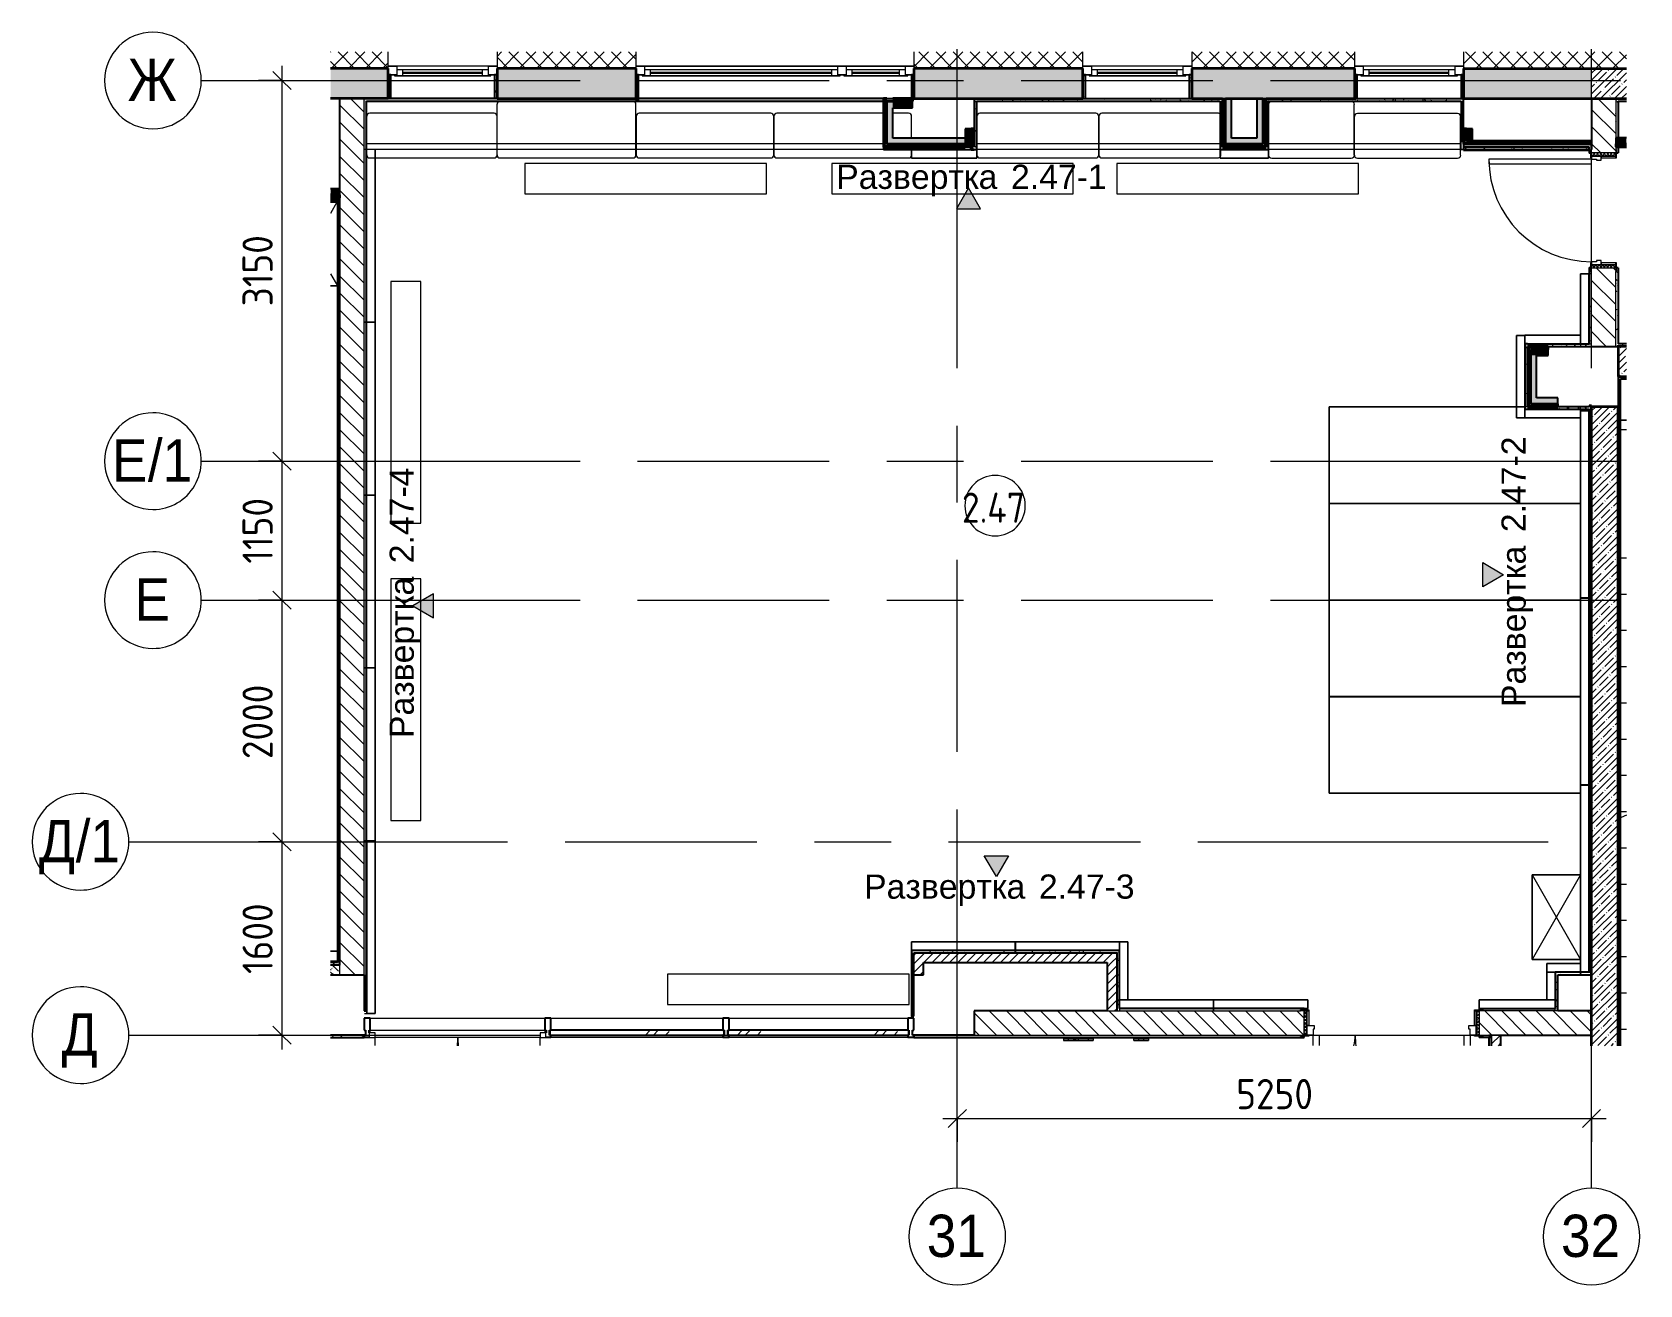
# Model space of a CAD drawing. Header units: millimetres. Extents: x 108302 to 166327, y -1987 to 21700.
# Drawn here: x 108302 to 121610, y 11333 to 21700 of the extents above; entities that cross this region are included whole.
import ezdxf

# ---------------------------------------------------------------- set-up
doc = ezdxf.new("R2010")
doc.units = ezdxf.units.MM
doc.linetypes.add('Осевая', pattern=[3175, 635, -476.25, 1587.5, -476.25])
for name, color, linetype, lineweight in [('A-ANNO-DIMS', 7, 'Continuous', 9), ('A-ANNO-DIMS-100', 7, 'Continuous', 9), ('A-AREA-IDEN', 7, 'Continuous', 9), ('A-DOOR', 7, 'Continuous', 9), ('A-DOOR-1', 7, 'Continuous', 13), ('A-DOOR-FRAM', 7, 'Continuous', 13), ('A-DOOR-FRAM-1', 7, 'Continuous', 9), ('A-GLAZ', 7, 'Continuous', 9), ('A-GLAZ-1', 7, 'Continuous', 13), ('A-GLAZ-CURT', 7, 'Continuous', 9), ('A-GLAZ-CURT-1', 7, 'Continuous', 25), ('A-GLAZ-CWMG', 7, 'Continuous', 9), ('A-GLAZ-CWMG-1', 7, 'Continuous', 25), ('A-WALL', 7, 'Continuous', 9), ('G-ANNO-SYMB', 7, 'Continuous', 9), ('I-WALL', 7, 'Continuous', 9), ('S-STRS-1', 7, 'Continuous', 9), ('S-STRS-MBND', 7, 'Continuous', 9), ('Оси', 7, 'Continuous', 9), ('Оси-1', 7, 'Continuous', 20), ('Оси-2', 7, 'Осевая', 9)]:
    doc.layers.add(name, color=color, linetype=linetype, lineweight=lineweight)
for name, color, linetype, lineweight, true_color in [('A-WALL-1', 7, 'Continuous', 35, 0x3c3c3c), ('A-WALL-2', 7, 'Continuous', 13, 0x3c3c3c), ('A-WALL-3', 7, 'Continuous', 25, 0x3c3c3c), ('A-WALL-FNSH-1', 7, 'Continuous', 13, 0x3c3c3c), ('I-FURN-1', 7, 'Continuous', 9, 0xf0f0f0)]:
    doc.layers.add(name, color=color, linetype=linetype, lineweight=lineweight, true_color=true_color)
doc.styles.add('Arial', font='arial.ttf', dxfattribs={"width": 0.9, "height": 350})
doc.styles.add('Arial_1', font='arial.ttf', dxfattribs={"height": 200})
doc.styles.add('GOST Common', font='GOST_Common.ttf', dxfattribs={"width": 0.9, "height": 250})
doc.styles.add('ISOCPEUR', font='isocpeur.ttf', dxfattribs={"width": 0.9, "height": 250})
doc.dimstyles.new('ISO-2_5_0_9К_БОЛЬШОЙ', dxfattribs={"dimscale": 304.8, "dimtxt": 248.995294, "dimasz": 0.492126, "dimexe": 0.393701, "dimexo": 0.984252, "dimgap": 0, "dimtad": 1, "dimdec": 0, "dimrnd": 10, "dimzin": 0, "dimdsep": 46, "dimtxsty": 'ISOCPEUR', "dimblk1": 'OBLIQUE', "dimblk2": 'OBLIQUE', "dimsah": 1, "dimcen": 0.09, "dimdle": 0.393701, "dimazin": 0, "dimtfac": 1, "dimtdec": 4, "dimtix": 1, "dimtmove": 0, "dimatfit": 3, "dimfxl": 1, "dimtvp": 1, "dimtolj": 1, "dimtzin": 0, "dimarcsym": 2})
pattern_1 = [(45, (0, 0), (-57.024626, 57.024626), []), (45, (57.025, 0), (-57.024626, 57.024626), [100.806, -20.161, 3.353, -16.808])]
pattern_2 = [(135, (0, 0), (-70.71068, -70.71068), [])]
pattern_3 = [(45, (0, 0), (-35.35534, 35.35534), [])]
pattern_4 = [(0, (0, 0), (121.92, 30.48), [10.058, -81.382, 10.058, -81.382, -487.68]), (0, (0, 0), (121.92, 30.48), [-182.88, 10.058, -172.822, 10.058, -81.382, -213.36]), (0, (0, 0), (121.92, 30.48), [-457.2, 10.058, -50.902, 10.058, -142.342]), (120, (45.72, 15.24), (-87.356454, 90.345817), [10.058, -81.382, 10.058, -81.382, -487.68]), (120, (45.72, 15.24), (-87.356454, 90.345817), [-182.88, 10.058, -172.822, 10.058, -81.382, -213.36]), (120, (45.72, 15.24), (-87.356454, 90.345817), [-457.2, 10.058, -50.902, 10.058, -142.342]), (240, (60.96, 76.2), (-34.563546, -120.825817), [10.058, -81.382, 10.058, -81.382, -487.68]), (240, (60.96, 76.2), (-34.563546, -120.825817), [-182.88, 10.058, -172.822, 10.058, -81.382, -213.36]), (240, (60.96, 76.2), (-34.563546, -120.825817), [-457.2, 10.058, -50.902, 10.058, -142.342])]
pattern_5 = [(45, (0, 0), (-106.06602, 106.06602), []), (135, (0, 0), (-106.06602, -106.06602), [])]

msp = doc.modelspace()

# ---------------------------------------------------------------- texts
at = {"layer": 'A-AREA-IDEN', "insert": (115998.4, 17889.8), "char_height": 250, "width": 685.443, "attachment_point": 1, "style": 'GOST Common'}
msp.add_mtext('2.47', dxfattribs=at)
at = {"layer": 'G-ANNO-SYMB', "char_height": 200, "attachment_point": 1, "style": 'Arial_1'}
for s, insert, width in [('Развертка', (114957.6, 20603), 1659.493), (' 2.47-1', (116326.8, 20603), 1074.261), ('Развертка', (115188.6, 14729.1), 1659.493), (' 2.47-3', (116557.8, 14729.1), 1074.261)]:
    msp.add_mtext(s, dxfattribs=dict(at, insert=insert, width=width))
at = {"layer": 'G-ANNO-SYMB', "char_height": 200, "attachment_point": 1, "rotation": 90, "style": 'Arial_1'}
for s, insert, width in [(' 2.47-2', (120464.9, 17484.5), 1074.261), (' 2.47-4', (111261.1, 17227.4), 1074.261), ('Развертка', (120464.9, 16115.3), 1659.493), ('Развертка', (111261.1, 15858.2), 1659.493)]:
    msp.add_mtext(s, dxfattribs=dict(at, insert=insert, width=width))
at = {"layer": 'Оси', "char_height": 350, "attachment_point": 1, "style": 'Arial'}
for s, insert, width in [('\\fArial|b0|i0|c204|p34|;\\W.9;Ж', (109092.8, 21481), 497.848), ('\\fArial|b0|i0|c204|p34|;\\W.9;Е', (108961.8, 18331), 360.759), ('/1', (109259.5, 18331), 454.557), ('\\fArial|b0|i0|c204|p34|;\\W.9;Е', (109149, 17181), 360.759), ('\\fArial|b0|i0|c204|p34|;\\W.9;Д', (108358.7, 15181), 367.975), ('/1', (108662.3, 15181), 454.557), ('\\fArial|b0|i0|c204|p34|;\\W.9;Д', (108546.3, 13581), 367.975), ('31', (115707.4, 11914), 606.076), ('32', (120957.4, 11914), 606.076)]:
    msp.add_mtext(s, dxfattribs=dict(at, insert=insert, width=width))

# ---------------------------------------------------------------- blocks, each defined once
blk = doc.blocks.new('120_Окно_СКБ_1Ст - 120_Окно_СКБ_1Ст 900х2500_h_ с форточкой-22877787-План разверток пом_ 2_47_ Этаж 2')
at = {"layer": 'A-GLAZ'}
for p, q in [((450, -57), (-450, -57)), ((-430, -127), (-400, -127)), ((-330, -107), (330, -107)), ((330, -117), (-330, -117)), ((400, -127), (430, -127))]:
    blk.add_line(p, q, dxfattribs=at)
at = {"layer": 'A-GLAZ-1'}
for p, q in [((-450, -127), (-450, -57)), ((-450, -57), (-380, -57)), ((-380, -127), (-450, -127)), ((-380, -127), (-400, -127)), ((-400, -127), (-400, -137)), ((-380, -57), (-380, -127)), ((380, -87), (-380, -87)), ((-380, -87), (-380, -127)), ((-330, -137), (-330, -87)), ((330, -137), (330, -87)), ((380, -127), (380, -57)), ((380, -57), (450, -57)), ((380, -127), (380, -87)), ((450, -127), (380, -127)), ((400, -127), (380, -127)), ((400, -137), (400, -127)), ((450, -57), (450, -127)), ((-400, -137), (400, -137)), ((400, -137), (-400, -137))]:
    blk.add_line(p, q, dxfattribs=at)
blk = doc.blocks.new('120_Окно_СКБ_1Ст - 120_Окно_СКБ_1Ст 900х2500_h_ с форточкой-V1-План разверток пом_ 2_47_ Этаж 2')
at = {"layer": 'A-GLAZ'}
for p, q in [((450, -57), (-450, -57)), ((-430, -127), (-400, -127)), ((-330, -107), (330, -107)), ((330, -117), (-330, -117)), ((400, -127), (430, -127))]:
    blk.add_line(p, q, dxfattribs=at)
at = {"layer": 'A-GLAZ-1'}
for p, q in [((-450, -127), (-450, -57)), ((-450, -57), (-380, -57)), ((-380, -127), (-450, -127)), ((-380, -127), (-400, -127)), ((-400, -127), (-400, -137)), ((-380, -57), (-380, -127)), ((380, -87), (-380, -87)), ((-380, -87), (-380, -127)), ((-330, -137), (-330, -87)), ((330, -137), (330, -87)), ((380, -127), (380, -57)), ((380, -57), (450, -57)), ((380, -127), (380, -87)), ((450, -127), (380, -127)), ((400, -127), (380, -127)), ((400, -137), (400, -127)), ((450, -57), (450, -127)), ((-400, -137), (400, -137)), ((400, -137), (-400, -137))]:
    blk.add_line(p, q, dxfattribs=at)
blk = doc.blocks.new('110_Дверь_СКБ_1Ст_Внутренняя1 - Д-8 950x2100h_охрана-31784688-План разверток пом_ 2_47_ Этаж 2')
at = {"layer": 'A-DOOR'}
h = blk.add_hatch(dxfattribs=at)
h.set_pattern_fill('FP_4', color=256, style=0, pattern_type=2)
h.set_pattern_definition([(135, (1826.41, 164.685), (-14.14214, -14.14214), []), (225, (1826.41, 164.685), (14.14214, -14.14214), [])])
h.paths.add_polyline_path([(462.5, -100), (487.5, -100), (487.5, 100), (462.5, 100)])
at = {"layer": 'A-DOOR-FRAM-1'}
h = blk.add_hatch(dxfattribs=at)
h.set_pattern_fill('FP_5', color=256, style=0, pattern_type=2)
h.set_pattern_definition([(45, (-296.384, 164.685), (-14.1421, 14.1421), []), (135, (-296.384, 164.685), (-14.1421, -14.1421), [])])
h.paths.add_polyline_path([(-462.5, -100), (-437.5, -100), (-437.5, 100), (-462.5, 100)])
at = {"layer": 'A-DOOR'}
blk.add_arc((437.5, 100), 850, 90, 180, dxfattribs=at)
at = {"layer": 'A-DOOR-1'}
for p, q in [((437.5, 950), (397.5, 950)), ((397.5, 950), (397.5, 100)), ((437.5, 100), (437.5, 950)), ((397.5, 100), (437.5, 100))]:
    blk.add_line(p, q, dxfattribs=at)
at = {"layer": 'A-DOOR-FRAM'}
for p, q in [((-422.5, 108), (-492.5, 108)), ((-492.5, 108), (-492.5, 100)), ((-492.5, 100), (-422.5, 100)), ((-437.5, 100), (-462.5, 100)), ((-462.5, 100), (-462.5, -100)), ((-412.5, 100), (-437.5, 100)), ((-437.5, 100), (-437.5, 20)), ((-437.5, -100), (-437.5, 100)), ((-422.5, 100), (-437.5, 100)), ((-437.5, 100), (-437.5, 99)), ((-437.5, 99), (-422.5, 99)), ((-437.5, 20), (-402.5, 20)), ((-422.5, 20), (-437.5, 20)), ((-437.5, 20), (-437.5, -100)), ((-422.5, 100), (-422.5, 108)), ((-422.5, 99), (-422.5, 100)), ((-422.5, -100), (-422.5, 20)), ((-412.5, 60), (-412.5, 100)), ((-402.5, 60), (-412.5, 60)), ((-402.5, 20), (-402.5, 60)), ((437.5, 60), (427.5, 60)), ((427.5, 60), (427.5, 20)), ((427.5, 20), (462.5, 20)), ((437.5, 100), (437.5, 60)), ((462.5, 100), (437.5, 100)), ((517.5, 108), (447.5, 108)), ((447.5, 108), (447.5, 100)), ((462.5, 100), (447.5, 100)), ((447.5, 100), (447.5, 99)), ((447.5, 100), (517.5, 100)), ((447.5, 99), (462.5, 99)), ((462.5, 20), (447.5, 20)), ((447.5, 20), (447.5, -100)), ((462.5, 20), (462.5, 100)), ((487.5, 100), (462.5, 100)), ((462.5, 100), (462.5, -100)), ((462.5, 99), (462.5, 100)), ((462.5, -100), (462.5, 20)), ((487.5, -100), (487.5, 100)), ((517.5, 100), (517.5, 108)), ((-422.5, -100), (-492.5, -100)), ((-492.5, -100), (-492.5, -108)), ((-492.5, -108), (-422.5, -108)), ((-462.5, -100), (-437.5, -100)), ((-437.5, -100), (-422.5, -100)), ((-422.5, -108), (-422.5, -100)), ((447.5, -100), (462.5, -100)), ((517.5, -100), (447.5, -100)), ((447.5, -100), (447.5, -108)), ((447.5, -108), (517.5, -108)), ((462.5, -100), (487.5, -100)), ((517.5, -108), (517.5, -100))]:
    blk.add_line(p, q, dxfattribs=at)
blk = doc.blocks.new('120_Окно_СКБ_2Ст_Фрамуга сверху - 120_Окно_СКБ_2Ст_2300х2500_h_ ДОО-23103760-План разверток пом_ 2_47_ Этаж 2')
at = {"layer": 'A-GLAZ'}
for p, q in [((1150, -57), (-1150, -57)), ((-1130, -127), (-1100, -127)), ((-1080, -57), (1080, -57)), ((-1030, -107), (470, -107)), ((470, -117), (-1030, -117)), ((540, -127), (570, -127)), ((540, -127), (570, -127)), ((640, -107), (1030, -107)), ((1030, -117), (640, -117)), ((1100, -127), (1130, -127))]:
    blk.add_line(p, q, dxfattribs=at)
at = {"layer": 'A-GLAZ-1'}
for p, q in [((-1150, -127), (-1150, -57)), ((-1150, -57), (-1080, -57)), ((-1080, -127), (-1150, -127)), ((-1080, -127), (-1100, -127)), ((-1100, -127), (-1100, -137)), ((-1080, -57), (-1080, -127)), ((520, -87), (-1080, -87)), ((-1080, -87), (-1080, -127)), ((-1030, -137), (-1030, -87)), ((470, -137), (470, -87)), ((520, -127), (520, -57)), ((520, -57), (590, -57)), ((520, -127), (520, -87)), ((590, -127), (520, -127)), ((540, -127), (520, -127)), ((540, -137), (540, -127)), ((590, -127), (570, -127)), ((570, -127), (570, -137)), ((590, -57), (590, -127)), ((1080, -87), (590, -87)), ((590, -87), (590, -127)), ((640, -137), (640, -87)), ((1030, -137), (1030, -87)), ((1080, -127), (1080, -57)), ((1080, -57), (1150, -57)), ((1080, -127), (1080, -87)), ((1150, -127), (1080, -127)), ((1100, -127), (1080, -127)), ((1100, -137), (1100, -127)), ((1150, -57), (1150, -127)), ((-1100, -137), (540, -137)), ((540, -137), (-1100, -137)), ((570, -137), (1100, -137)), ((1100, -137), (570, -137))]:
    blk.add_line(p, q, dxfattribs=at)
blk = doc.blocks.new('Стол базовый прямоугольный - 5_7-26328560-План разверток пом_ 2_47_ Этаж 2')
at = {"layer": 'I-FURN-1'}
for p, q in [((1000, 125), (-1000, 125)), ((-1000, 125), (-1000, -125)), ((1000, -125), (1000, 125)), ((-1000, -125), (1000, -125))]:
    blk.add_line(p, q, dxfattribs=at)
blk = doc.blocks.new('Шкаф параметрический - 1_126-26329240-План разверток пом_ 2_47_ Этаж 2')
at = {"layer": 'I-FURN-1'}
for p, q in [((700, 0), (0, 0)), ((0, 0), (700, 0)), ((0, 0), (700, -400)), ((0, -400), (700, 0)), ((0, 0), (0, -400)), ((0, -400), (0, 0)), ((700, -400), (700, 0)), ((700, 0), (700, -400)), ((0, -400), (700, -400)), ((700, -400), (0, -400))]:
    blk.add_line(p, q, dxfattribs=at)
blk = doc.blocks.new('Шкаф параметрический - 1_126-V2-План разверток пом_ 2_47_ Этаж 2')
at = {"layer": 'I-FURN-1'}
for p, q in [((0, 0), (7, -4)), ((7, 0), (0, 0)), ((0, 0), (0, -57)), ((0, -57), (0, 0)), ((0, 0), (7, 0)), ((700, 0), (7, 0)), ((7, 0), (700, 0)), ((600, -57), (700, 0)), ((700, -57), (700, 0)), ((700, 0), (700, -57)), ((7, -4), (100, -57))]:
    blk.add_line(p, q, dxfattribs=at)
blk = doc.blocks.new('Дерево_ декор 4 - Дерево_ декор 4-32360992-План разверток пом_ 2_47_ Этаж 2')
at = {"layer": 'I-FURN-1'}
for p, q in [((0, -8), (-60, -8)), ((-60, -8), (-21, -8)), ((-60, -8), (-60, -24)), ((-21, -24), (-60, -24)), ((-60, -24), (0, -24)), ((-21, -8), (21, -8)), ((-21, -24), (-21, -8)), ((21, -24), (-21, -24)), ((38, -8), (0, -8)), ((0, -24), (38, -24)), ((21, -8), (33, -8)), ((21, -8), (21, -24)), ((33, -24), (21, -24)), ((33, -8), (147, -8)), ((33, -8), (33, -24)), ((147, -24), (33, -24)), ((60, -8), (38, -8)), ((185, -8), (38, -8)), ((38, -8), (60, -8)), ((38, -8), (38, -24)), ((60, -24), (38, -24)), ((38, -24), (185, -24)), ((38, -24), (60, -24)), ((60, -8), (60, -24)), ((147, -8), (185, -8)), ((147, -24), (147, -8)), ((185, -24), (147, -24)), ((185, -8), (185, -24))]:
    blk.add_line(p, q, dxfattribs=at)
blk = doc.blocks.new('Дервево_ ствол_ декор 4 - Дервево_ ствол_ декор 4-30727129-План разверток пом_ 2_47_ Этаж 2')
at = {"layer": 'I-FURN-1'}
for p, q in [((0, -8), (-60, -8)), ((-60, -8), (-41, -8)), ((-60, -24), (-60, -8)), ((-41, -24), (-60, -24)), ((-60, -24), (0, -24)), ((-41, -8), (-19, -8)), ((-19, -24), (-41, -24)), ((-19, -8), (20, -8)), ((-19, -24), (-19, -8)), ((20, -24), (-19, -24)), ((60, -8), (0, -8)), ((0, -24), (60, -24)), ((20, -8), (33, -8)), ((20, -8), (20, -24)), ((33, -24), (20, -24)), ((33, -8), (60, -8)), ((60, -24), (33, -24)), ((60, -8), (60, -24))]:
    blk.add_line(p, q, dxfattribs=at)
blk = doc.blocks.new('Мат в спортивном зале - Т19-31180416-План разверток пом_ 2_47_ Этаж 2')
at = {"layer": 'I-FURN-1'}
for p, q in [((-549, 926), (-549, 907)), ((881, 909), (-549, 909)), ((-549, 909), (-549, 839)), ((-549, 839), (-549, 909)), ((-549, 909), (881, 909)), ((-549, 839), (881, 839)), ((881, 839), (-549, 839)), ((881, 907), (881, 926)), ((881, 839), (881, 909)), ((881, 909), (881, 839))]:
    blk.add_line(p, q, dxfattribs=at)
blk = doc.blocks.new('Мат в спортивном зале - Т19-V3-План разверток пом_ 2_47_ Этаж 2')
at = {"layer": 'I-FURN-1'}
for p, q in [((-549, 926), (-549, 907)), ((881, 909), (-549, 909)), ((-549, 909), (-549, 839)), ((-549, 839), (-549, 909)), ((-549, 909), (881, 909)), ((-549, 839), (881, 839)), ((880, 839), (-549, 839)), ((881, 907), (881, 926)), ((881, 839), (881, 909))]:
    blk.add_line(p, q, dxfattribs=at)
blk = doc.blocks.new('Мат 1100х400х800_h_ - 0965 x 1905mm - Twin-31181967-План разверток пом_ 2_47_ Этаж 2')
at = {"layer": 'I-FURN-1'}
for p, q in [((666, 951), (-433, 951)), ((-459, 926), (-459, 507)), ((691, 507), (691, 926)), ((-433, 481), (666, 481))]:
    blk.add_line(p, q, dxfattribs=at)
for centre, start, end in [((-433, 926), 90, 180), ((666, 926), 0, 90), ((-433, 507), 180, 270), ((666, 507), 270, 360)]:
    blk.add_arc(centre, 25.4, start, end, dxfattribs=at)
blk = doc.blocks.new('Мат 1080х300х800_h_ около окна - Т22-31188550-План разверток пом_ 2_47_ Этаж 2')
at = {"layer": 'I-FURN-1'}
for p, q in [((-459, 826), (-459, 551)), ((596, 851), (-433, 851)), ((621, 507), (621, 826)), ((-459, 551), (-459, 507)), ((-433, 481), (-389, 481)), ((-389, 481), (596, 481))]:
    blk.add_line(p, q, dxfattribs=at)
for centre, start, end in [((-433, 826), 90, 180), ((596, 826), 0, 90), ((-433, 507), 180, 270), ((596, 507), 270, 360)]:
    blk.add_arc(centre, 25.4, start, end, dxfattribs=at)
blk = doc.blocks.new('Мат 1140х300х800_h_ около окна - Т21-31189074-План разверток пом_ 2_47_ Этаж 2')
at = {"layer": 'I-FURN-1'}
for p, q in [((-459, 826), (-459, 507)), ((656, 851), (-433, 851)), ((681, 507), (681, 826)), ((-433, 481), (656, 481))]:
    blk.add_line(p, q, dxfattribs=at)
for centre, start, end in [((-433, 826), 90, 180), ((656, 826), 0, 90), ((-433, 507), 180, 270), ((656, 507), 270, 360)]:
    blk.add_arc(centre, 25.4, start, end, dxfattribs=at)
blk = doc.blocks.new('Мат 1140х300х800_h_ около окна - Т21-V4-План разверток пом_ 2_47_ Этаж 2')
at = {"layer": 'I-FURN-1'}
for p, q in [((-459, 826), (-459, 507)), ((450, 851), (-433, 851)), ((656, 851), (525, 851)), ((681, 646), (681, 826)), ((681, 507), (681, 550)), ((-433, 481), (656, 481))]:
    blk.add_line(p, q, dxfattribs=at)
for centre, start, end in [((-433, 826), 90, 180), ((656, 826), 0, 90), ((-433, 507), 180, 270), ((656, 507), 270, 360)]:
    blk.add_arc(centre, 25.4, start, end, dxfattribs=at)
blk = doc.blocks.new('Мат в спортивном зале - Т6_1-31227204-План разверток пом_ 2_47_ Этаж 2')
at = {"layer": 'I-FURN-1'}
for p, q in [((101, 926), (101, 907)), ((881, 909), (101, 909)), ((101, 909), (101, 839)), ((101, 839), (101, 909)), ((101, 909), (881, 909)), ((101, 839), (881, 839)), ((811, 839), (101, 839)), ((881, 839), (811, 839)), ((881, 907), (881, 926)), ((881, 839), (881, 909)), ((881, 909), (881, 839))]:
    blk.add_line(p, q, dxfattribs=at)
blk = doc.blocks.new('Мат в спортивном зале - Т6-31175905-План разверток пом_ 2_47_ Этаж 2')
at = {"layer": 'I-FURN-1'}
for p, q in [((101, 926), (101, 907)), ((881, 909), (101, 909)), ((101, 909), (101, 839)), ((101, 839), (101, 909)), ((101, 909), (881, 909)), ((101, 839), (881, 839)), ((881, 839), (101, 839)), ((881, 907), (881, 926)), ((881, 839), (881, 909)), ((881, 909), (881, 839))]:
    blk.add_line(p, q, dxfattribs=at)
blk = doc.blocks.new('Мат в спортивном зале - Т9-31176880-План разверток пом_ 2_47_ Этаж 2')
at = {"layer": 'I-FURN-1'}
for p, q in [((251, 926), (251, 907)), ((881, 909), (251, 909)), ((251, 909), (251, 839)), ((251, 839), (251, 909)), ((251, 909), (881, 909)), ((251, 839), (881, 839)), ((321, 839), (251, 839)), ((881, 839), (321, 839)), ((881, 907), (881, 926)), ((881, 839), (881, 909)), ((881, 909), (881, 839))]:
    blk.add_line(p, q, dxfattribs=at)
blk = doc.blocks.new('Мат в спортивном зале - Т13-31176944-План разверток пом_ 2_47_ Этаж 2')
at = {"layer": 'I-FURN-1'}
for p, q in [((651, 926), (651, 907)), ((881, 909), (651, 909)), ((651, 909), (651, 839)), ((651, 839), (651, 909)), ((651, 909), (881, 909)), ((651, 839), (881, 839)), ((881, 839), (651, 839)), ((881, 907), (881, 926)), ((881, 839), (881, 909)), ((881, 909), (881, 839))]:
    blk.add_line(p, q, dxfattribs=at)
blk = doc.blocks.new('Мат в спортивном зале - Т12-31176922-План разверток пом_ 2_47_ Этаж 2')
at = {"layer": 'I-FURN-1'}
for p, q in [((601, 926), (601, 907)), ((881, 909), (601, 909)), ((601, 909), (601, 839)), ((601, 839), (601, 909)), ((601, 909), (811, 909)), ((601, 839), (881, 839)), ((881, 839), (601, 839)), ((811, 909), (881, 909)), ((881, 907), (881, 926)), ((881, 839), (881, 909)), ((881, 909), (881, 839))]:
    blk.add_line(p, q, dxfattribs=at)
blk = doc.blocks.new('Мат в спортивном зале - Т20-31224349-План разверток пом_ 2_47_ Этаж 2')
at = {"layer": 'I-FURN-1'}
for p, q in [((-669, 926), (-669, 907)), ((881, 909), (-669, 909)), ((-669, 909), (-669, 839)), ((-669, 839), (-669, 909)), ((-669, 909), (-666, 909)), ((-669, 839), (881, 839)), ((-666, 839), (-669, 839)), ((-666, 909), (881, 909)), ((-600, 839), (-666, 839)), ((76, 839), (-600, 839)), ((776, 839), (76, 839)), ((811, 839), (776, 839)), ((881, 839), (811, 839)), ((881, 907), (881, 926)), ((881, 839), (881, 909)), ((881, 909), (881, 839))]:
    blk.add_line(p, q, dxfattribs=at)
blk = doc.blocks.new('Мат в спортивном зале - Т20-V5-План разверток пом_ 2_47_ Этаж 2')
at = {"layer": 'I-FURN-1'}
for p, q in [((-669, 926), (-669, 907)), ((881, 909), (-669, 909)), ((-669, 909), (-669, 839)), ((-669, 839), (-669, 909)), ((-669, 909), (-666, 909)), ((-669, 839), (881, 839)), ((-666, 839), (-669, 839)), ((-666, 909), (879, 909)), ((147, 839), (-666, 839)), ((150, 839), (147, 839)), ((879, 839), (150, 839)), ((879, 909), (881, 909)), ((881, 839), (879, 839)), ((881, 907), (881, 926)), ((881, 839), (881, 909)), ((881, 909), (881, 839))]:
    blk.add_line(p, q, dxfattribs=at)
blk = doc.blocks.new('Мат в спортивном зале - Т20-V6-План разверток пом_ 2_47_ Этаж 2')
at = {"layer": 'I-FURN-1'}
for p, q in [((-669, 926), (-669, 907)), ((881, 909), (-669, 909)), ((-669, 909), (-669, 839)), ((-669, 839), (-669, 909)), ((-669, 909), (879, 909)), ((-669, 839), (881, 839)), ((-612, 839), (-669, 839)), ((879, 839), (-612, 839)), ((879, 909), (881, 909)), ((881, 839), (879, 839)), ((881, 907), (881, 926)), ((881, 839), (881, 909)), ((881, 909), (881, 839))]:
    blk.add_line(p, q, dxfattribs=at)
blk = doc.blocks.new('Мат в спортивном зале - Т22-31224358-План разверток пом_ 2_47_ Этаж 2')
at = {"layer": 'I-FURN-1'}
for p, q in [((421, 926), (421, 907)), ((881, 909), (421, 909)), ((421, 909), (421, 839)), ((421, 839), (421, 909)), ((421, 839), (881, 839)), ((422, 909), (881, 909)), ((881, 839), (422, 839)), ((881, 907), (881, 926)), ((881, 839), (881, 909)), ((881, 909), (881, 896)), ((881, 896), (881, 839))]:
    blk.add_line(p, q, dxfattribs=at)
blk = doc.blocks.new('Мат в спортивном зале - Т21-31224356-План разверток пом_ 2_47_ Этаж 2')
at = {"layer": 'I-FURN-1'}
for p, q in [((201, 926), (201, 907)), ((881, 909), (201, 909)), ((201, 909), (201, 839)), ((201, 839), (201, 909)), ((201, 909), (269, 909)), ((201, 839), (881, 839)), ((790, 839), (201, 839)), ((270, 909), (296, 909)), ((296, 909), (790, 909)), ((790, 909), (811, 909)), ((881, 839), (790, 839)), ((811, 909), (881, 909)), ((881, 907), (881, 926)), ((881, 839), (881, 909)), ((881, 909), (881, 839))]:
    blk.add_line(p, q, dxfattribs=at)
blk = doc.blocks.new('Мат в спортивном зале - Т22-31224360-План разверток пом_ 2_47_ Этаж 2')
at = {"layer": 'I-FURN-1'}
for p, q in [((881, -839), (421, -839)), ((421, -839), (421, -909)), ((421, -841), (421, -839)), ((421, -839), (881, -839)), ((421, -909), (421, -841)), ((421, -926), (421, -907)), ((421, -909), (881, -909)), ((443, -909), (423, -909)), ((881, -909), (443, -909)), ((881, -909), (881, -839)), ((881, -839), (881, -909)), ((881, -907), (881, -926))]:
    blk.add_line(p, q, dxfattribs=at)
blk = doc.blocks.new('Мат в спортивном зале - Т23-31224362-План разверток пом_ 2_47_ Этаж 2')
at = {"layer": 'I-FURN-1'}
for p, q in [((301, 926), (301, 907)), ((881, 909), (301, 909)), ((301, 909), (301, 839)), ((301, 839), (301, 909)), ((301, 909), (881, 909)), ((301, 839), (881, 839)), ((811, 839), (301, 839)), ((881, 839), (811, 839)), ((881, 907), (881, 926)), ((881, 839), (881, 909)), ((881, 909), (881, 839))]:
    blk.add_line(p, q, dxfattribs=at)
blk = doc.blocks.new('Мат в спортивном зале - Т24-31224378-План разверток пом_ 2_47_ Этаж 2')
at = {"layer": 'I-FURN-1'}
for p, q in [((21, 926), (21, 907)), ((881, 909), (21, 909)), ((21, 909), (21, 839)), ((21, 839), (21, 909)), ((21, 909), (881, 909)), ((21, 839), (881, 839)), ((881, 839), (21, 839)), ((881, 907), (881, 926)), ((881, 839), (881, 909)), ((881, 909), (881, 839))]:
    blk.add_line(p, q, dxfattribs=at)
blk = doc.blocks.new('Мат в спортивном зале - Т25-31224382-План разверток пом_ 2_47_ Этаж 2')
at = {"layer": 'I-FURN-1'}
for p, q in [((401, 926), (401, 907)), ((881, 909), (401, 909)), ((401, 909), (401, 839)), ((401, 839), (401, 909)), ((401, 909), (881, 909)), ((401, 839), (881, 839)), ((881, 839), (401, 839)), ((881, 907), (881, 926)), ((881, 839), (881, 909)), ((881, 909), (881, 839))]:
    blk.add_line(p, q, dxfattribs=at)
blk = doc.blocks.new('Мат в спортивном зале - Т26-31224385-План разверток пом_ 2_47_ Этаж 2')
at = {"layer": 'I-FURN-1'}
for p, q in [((341, 926), (341, 907)), ((881, 909), (341, 909)), ((341, 909), (341, 839)), ((341, 839), (341, 909)), ((341, 909), (881, 909)), ((341, 839), (881, 839)), ((881, 839), (341, 839)), ((881, 907), (881, 926)), ((881, 839), (881, 909)), ((881, 909), (881, 839))]:
    blk.add_line(p, q, dxfattribs=at)
blk = doc.blocks.new('Мат в спортивном зале - Т27-31224388-План разверток пом_ 2_47_ Этаж 2')
at = {"layer": 'I-FURN-1'}
for p, q in [((481, 926), (481, 907)), ((881, 909), (481, 909)), ((481, 909), (481, 839)), ((481, 839), (481, 909)), ((481, 909), (881, 909)), ((481, 839), (881, 839)), ((881, 839), (481, 839)), ((881, 907), (881, 926)), ((881, 839), (881, 909)), ((881, 909), (881, 839))]:
    blk.add_line(p, q, dxfattribs=at)
blk = doc.blocks.new('Мат 1010х300х800_h_ около окна - Т22-31224863-План разверток пом_ 2_47_ Этаж 2')
at = {"layer": 'I-FURN-1'}
for p, q in [((-329, 826), (-329, 550)), ((656, 851), (-303, 851)), ((681, 507), (681, 826)), ((-329, 550), (-329, 507)), ((-303, 481), (656, 481))]:
    blk.add_line(p, q, dxfattribs=at)
for centre, start, end in [((-303, 826), 90, 180), ((656, 826), 0, 90), ((-303, 507), 180, 270), ((656, 507), 270, 360)]:
    blk.add_arc(centre, 25.4, start, end, dxfattribs=at)
blk = doc.blocks.new('Мат 1010х300х800_h_ около окна - Т22-V7-План разверток пом_ 2_47_ Этаж 2')
at = {"layer": 'I-FURN-1'}
for p, q in [((-329, 826), (-329, 507)), ((656, 851), (-303, 851)), ((681, 507), (681, 550)), ((-303, 481), (656, 481))]:
    blk.add_line(p, q, dxfattribs=at)
for centre, start, end in [((-303, 826), 90, 180), ((656, 826), 35.9943, 90), ((-303, 507), 180, 270), ((656, 507), 270, 329.756), ((656, 507), 329.756, 360)]:
    blk.add_arc(centre, 25.4, start, end, dxfattribs=at)
blk = doc.blocks.new('Мат 710х300х500_h_ около окна - 1372 x 1905mm - Double-31229207-План разверток пом_ 2_47_ Этаж 2')
at = {"layer": 'I-FURN-1'}
for p, q in [((356, 951), (-303, 951)), ((-329, 926), (-329, 553)), ((381, 507), (381, 926)), ((-329, 553), (-329, 507)), ((-303, 481), (356, 481))]:
    blk.add_line(p, q, dxfattribs=at)
for centre, start, end in [((-303, 926), 90, 180), ((356, 926), 360, 90), ((-303, 507), 180, 270), ((356, 507), 270, 360)]:
    blk.add_arc(centre, 25.4, start, end, dxfattribs=at)
blk = doc.blocks.new('Мат 880х300х500_h_ около окна - 1372 x 1905mm - Double-31230264-План разверток пом_ 2_47_ Этаж 2')
at = {"layer": 'I-FURN-1'}
for p, q in [((-329, 826), (-329, 507)), ((526, 851), (-303, 851)), ((551, 507), (551, 826)), ((-303, 481), (526, 481))]:
    blk.add_line(p, q, dxfattribs=at)
for centre, start, end in [((-303, 826), 90, 180), ((526, 826), 0, 90), ((-303, 507), 180, 270), ((526, 507), 270, 360)]:
    blk.add_arc(centre, 25.4, start, end, dxfattribs=at)
blk = doc.blocks.new('110_Дверь_СКБ_2Ст - Д-6_п__ ДОО_Дв_1450x2100h_Дверь из раздевальной в коридор-32371698-План разверток пом_ 2_47_ Этаж 2')
at = {"layer": 'A-DOOR'}
h = blk.add_hatch(dxfattribs=at)
h.set_pattern_fill('FP_10', color=256, style=0, pattern_type=2)
h.set_pattern_definition([(225, (1576.41, -164.685), (-14.14214, 14.14214), []), (135, (1576.41, -164.685), (14.14214, 14.14214), [])])
h.paths.add_polyline_path([(738, -100), (738, 100), (712, 100), (712, -100)])
at = {"layer": 'A-DOOR-FRAM-1'}
h = blk.add_hatch(dxfattribs=at)
h.set_pattern_fill('FP_11', color=256, style=0, pattern_type=2)
h.set_pattern_definition([(315, (-546.384, -164.685), (-14.1421, -14.1421), []), (225, (-546.384, -164.685), (-14.1421, 14.1421), [])])
h.paths.add_polyline_path([(-688, -100), (-688, 100), (-712, 100), (-712, -100)])
at = {"layer": 'A-DOOR'}
for centre, radius, start, end in [((-638, -100), 350, 345.4784, 0), ((662, -100), 950, 180, 185.2899)]:
    blk.add_arc(centre, radius, start, end, dxfattribs=at)
at = {"layer": 'A-DOOR-1'}
for p, q in [((-638, -100), (-588, -100)), ((-638, -187), (-638, -100)), ((-588, -100), (-588, -187)), ((612, -100), (662, -100)), ((612, -187), (612, -100)), ((662, -100), (662, -187))]:
    blk.add_line(p, q, dxfattribs=at)
at = {"layer": 'A-DOOR-FRAM'}
for p, q in [((-742, 108), (-672, 108)), ((-742, 100), (-742, 108)), ((-672, 100), (-742, 100)), ((-712, 100), (-688, 100)), ((-712, -100), (-712, 100)), ((-688, 100), (-688, -100)), ((-688, 100), (-672, 100)), ((-688, -20), (-688, 100)), ((-672, 108), (-672, 100)), ((-672, 100), (-672, -20)), ((698, 100), (698, 108)), ((698, 108), (768, 108)), ((698, -20), (698, 100)), ((698, 100), (712, 100)), ((768, 100), (698, 100)), ((712, -100), (712, 100)), ((712, 100), (738, 100)), ((712, 100), (712, -20)), ((738, 100), (738, -100)), ((768, 108), (768, 100)), ((-742, -100), (-672, -100)), ((-742, -108), (-742, -100)), ((-672, -108), (-742, -108)), ((-688, -100), (-712, -100)), ((-688, -20), (-628, -20)), ((-688, -100), (-688, -20)), ((-638, -100), (-688, -100)), ((-672, -20), (-688, -20)), ((-672, -100), (-672, -108)), ((-638, -50), (-638, -100)), ((-628, -50), (-638, -50)), ((-628, -20), (-628, -50)), ((652, -20), (712, -20)), ((652, -50), (652, -20)), ((662, -50), (652, -50)), ((662, -100), (662, -50)), ((712, -100), (662, -100)), ((712, -20), (698, -20)), ((698, -108), (698, -100)), ((698, -100), (768, -100)), ((768, -108), (698, -108)), ((712, -20), (712, -100)), ((738, -100), (712, -100)), ((768, -100), (768, -108))]:
    blk.add_line(p, q, dxfattribs=at)
blk = doc.blocks.new('Прямоугольный импост - Импост структурный с накладкой - 160мм Темный-32356295-План разверток пом_ 2_47_ Этаж 2')
at = {"layer": 'A-GLAZ-CWMG-1'}
for p, q in [((-50, 40), (-50, 140)), ((-50, 140), (0, 140)), ((0, 140), (0, 40)), ((-40, 40), (-50, 40)), ((-40, 20), (-40, 40)), ((-10, 40), (-10, 0)), ((0, 40), (-10, 40)), ((-10, 0), (0, 0)), ((0, 0), (0, -17)), ((0, -17), (-40, -17))]:
    blk.add_line(p, q, dxfattribs=at)
blk = doc.blocks.new('Системная панель - Стекло - 40мм-32428871-План разверток пом_ 2_47_ Этаж 2')
at = {"layer": 'A-GLAZ-CURT'}
h = blk.add_hatch(dxfattribs=at)
h.set_pattern_fill('FP_12', color=256, style=0, pattern_type=2)
h.set_pattern_definition([(225, (114910, 13300), (282.8427, -282.8427), [200, -600]), (225, (115110, 13400), (282.8427, -282.8427), [600, -200]), (225, (114710, 13500), (282.8427, -282.8427), [200, -600])])
h.paths.add_polyline_path([(-749, 0), (-749, -40), (749, -40), (749, 0)])
at = {"layer": 'A-GLAZ-CURT-1'}
for p, q in [((749, 0), (-749, 0)), ((-749, 0), (-749, -40)), ((749, -40), (749, 0)), ((-749, -40), (749, -40))]:
    blk.add_line(p, q, dxfattribs=at)
blk = doc.blocks.new('Прямоугольный импост - Импост структурный с накладкой - 160мм Темный-32428319-План разверток пом_ 2_47_ Этаж 2')
at = {"layer": 'A-GLAZ-CWMG-1'}
for p, q in [((0, 140), (-50, 140)), ((-50, 140), (-50, 40)), ((0, 40), (0, 140)), ((-50, 40), (-40, 40)), ((-40, 0), (-50, 0)), ((-50, 0), (-50, -17)), ((-40, 40), (-40, 0)), ((-10, 0), (-10, 40)), ((-10, 40), (0, 40)), ((0, 0), (-10, 0)), ((0, -17), (0, 0)), ((-50, -17), (0, -17))]:
    blk.add_line(p, q, dxfattribs=at)
blk = doc.blocks.new('Дверь_Витражная_остекление_ - ВВ-23-32429828-План разверток пом_ 2_47_ Этаж 2')
at = {"layer": 'A-DOOR'}
for p, q in [((-683, 87), (-683, 20)), ((682, 87), (682, 20))]:
    blk.add_line(p, q, dxfattribs=at)
for centre, radius, start, end in [((-683, 20), 680, 360, 5.7075), ((682, 20), 685, 174.3342, 180)]:
    blk.add_arc(centre, radius, start, end, dxfattribs=at)
at = {"layer": 'A-DOOR-1'}
for p, q in [((-683, 20), (-732, 20)), ((-732, 20), (-732, -20)), ((-683, -20), (-683, 20)), ((732, 20), (682, 20)), ((682, 20), (682, -20)), ((732, -20), (732, 20)), ((-732, -20), (-683, -20)), ((682, -20), (732, -20))]:
    blk.add_line(p, q, dxfattribs=at)
blk = doc.blocks.new('Прямоугольный импост - Импост структурный с накладкой - 160мм Темный-32428730-План разверток пом_ 2_47_ Этаж 2')
at = {"layer": 'A-GLAZ-CWMG'}
for p, q in [((111101, 13540), (112546, 13540)), ((111101, 13420), (111101, 13440)), ((111101, 13440), (112546, 13440)), ((111141, 13400), (112506, 13400)), ((111141, 13383), (112506, 13383)), ((112546, 13440), (112546, 13420))]:
    blk.add_line(p, q, dxfattribs=at)
blk = doc.blocks.new('Прямоугольный импост - Импост структурный с накладкой - 160мм Темный-32428868-План разверток пом_ 2_47_ Этаж 2')
at = {"layer": 'A-GLAZ-CWMG'}
for p, q in [((114071, 13540), (115549, 13540)), ((114071, 13383), (115549, 13383))]:
    blk.add_line(p, q, dxfattribs=at)
blk = doc.blocks.new('Системная панель - Стекло - 40мм-32428872-План разверток пом_ 2_47_ Этаж 2')
at = {"layer": 'A-GLAZ-CURT'}
h = blk.add_hatch(dxfattribs=at)
h.set_pattern_fill('FP_13', color=256, style=0, pattern_type=2)
h.set_pattern_definition([(225, (113408, 13300), (282.8427, -282.8427), [200, -600]), (225, (113608, 13400), (282.8427, -282.8427), [600, -200]), (225, (113208, 13500), (282.8427, -282.8427), [200, -600])])
h.paths.add_polyline_path([(-723, 0), (-723, -40), (722, -40), (722, 0), (-146, 0)])
at = {"layer": 'A-GLAZ-CURT-1'}
for p, q in [((722, 0), (-723, 0)), ((-723, 0), (-723, -40)), ((722, -40), (722, 0)), ((-723, -40), (722, -40))]:
    blk.add_line(p, q, dxfattribs=at)
blk = doc.blocks.new('Прямоугольный импост - Импост структурный с накладкой - 160мм Темный-32428869-План разверток пом_ 2_47_ Этаж 2')
at = {"layer": 'A-GLAZ-CWMG'}
for p, q in [((112596, 13540), (114021, 13540)), ((112596, 13383), (114021, 13383))]:
    blk.add_line(p, q, dxfattribs=at)
blk = doc.blocks.new('Прямоугольный импост - Импост структурный с накладкой - 160мм Темный-32356291-План разверток пом_ 2_47_ Этаж 2')
at = {"layer": 'A-GLAZ-CWMG-1'}
for p, q in [((-25, 40), (-25, 140)), ((-25, 140), (25, 140)), ((25, 140), (25, 40)), ((-15, 40), (-25, 40)), ((-25, -17), (-25, 0)), ((-25, 0), (-15, 0)), ((-15, 0), (-15, 40)), ((15, 40), (15, 20)), ((25, 40), (15, 40)), ((15, -17), (-25, -17))]:
    blk.add_line(p, q, dxfattribs=at)
blk = doc.blocks.new('Прямоугольный импост - Импост структурный с накладкой - 160мм Темный-30755836-План разверток пом_ 2_47_ Этаж 2')
at = {"layer": 'A-GLAZ-CWMG-1'}
for p, q in [((-25, 40), (-25, 140)), ((-25, 140), (25, 140)), ((25, 140), (25, 40)), ((-15, 40), (-25, 40)), ((-25, -17), (-25, 0)), ((-25, 0), (-15, 0)), ((-15, 0), (-15, 40)), ((15, 40), (15, 0)), ((25, 40), (15, 40)), ((15, 0), (25, 0)), ((25, 0), (25, -17)), ((25, -17), (-25, -17))]:
    blk.add_line(p, q, dxfattribs=at)
blk = doc.blocks.new('Зашивка приборов отопления30 - Зашивка приборов отопления-33323465-План разверток пом_ 2_47_ Этаж 2')
at = {"layer": 'A-WALL'}
for p, q in [((121311, 18670), (121359, 18670)), ((121359, 18670), (121311, 18670)), ((121311, 18595), (121359, 18595))]:
    blk.add_line(p, q, dxfattribs=at)
blk = doc.blocks.new('Ось сетки - D8-29747960-План разверток пом_ 2_47_ Этаж 2')
at = {"layer": 'Оси-1'}
for start, end in [(360, 180), (180, 360)]:
    blk.add_arc((0, 0), 4, start, end, dxfattribs=at)
blk = doc.blocks.new('Марка_Помещения - Номер-25198446-План разверток пом_ 2_47_ Этаж 2')
at = {"layer": 'A-AREA-IDEN'}
for start, end in [(360, 180), (180, 360)]:
    blk.add_arc((0, 0), 2.5, start, end, dxfattribs=at)
blk = doc.blocks.new('Фасад - Марка фасада_Указатель-25386507-План разверток пом_ 2_47_ Этаж 2')
at = {"layer": 'G-ANNO-SYMB'}
blk.add_hatch(color=256, dxfattribs=at).paths.add_polyline_path([(-1, 0), (0, 1.73), (1, 0), (0, 0)])
for p, q in [((0, 1.73), (-1, 0)), ((1, 0), (0, 1.73)), ((-1, 0), (0, 0)), ((0, 0), (1, 0))]:
    blk.add_line(p, q, dxfattribs=at)
blk = doc.blocks.new('DIMBLOCK1-План разверток пом_ 2_47_ Этаж 2')
at = {"layer": 'A-ANNO-DIMS-100'}
for p, q in [((110176, 21300), (110490, 21300)), ((110370, 21300), (110176, 21300)), ((110370, 21420), (110370, 18150)), ((110176, 18150), (110490, 18150)), ((110370, 18150), (110176, 18150))]:
    blk.add_line(p, q, dxfattribs=at)
at = {"layer": 'A-ANNO-DIMS-100', "lineweight": 20}
for p, q in [((110370, 21300), (110295, 21375)), ((110370, 21300), (110445, 21225)), ((110370, 18150), (110295, 18225)), ((110370, 18150), (110445, 18075))]:
    blk.add_line(p, q, dxfattribs=at)
at = {"layer": 'A-ANNO-DIMS-100', "color": 0, "insert": (110043, 19431), "char_height": 250, "width": 706.76, "attachment_point": 1, "rotation": 90, "line_spacing_factor": 1.149209, "style": 'ISOCPEUR'}
blk.add_mtext('3150', dxfattribs=at)
blk = doc.blocks.new('_Oblique')
at = {"color": 0, "linetype": 'ByBlock', "lineweight": -2}
blk.add_line((-0.5, -0.5), (0.5, 0.5), dxfattribs=at)
blk = doc.blocks.new('DIMBLOCK2-План разверток пом_ 2_47_ Этаж 2')
at = {"layer": 'A-ANNO-DIMS-100'}
for p, q in [((110176, 18150), (110490, 18150)), ((110370, 18150), (110176, 18150)), ((110370, 18150), (110370, 17000)), ((110176, 17000), (110490, 17000)), ((110370, 17000), (110176, 17000))]:
    blk.add_line(p, q, dxfattribs=at)
at = {"layer": 'A-ANNO-DIMS-100', "lineweight": 20}
for p, q in [((110370, 18150), (110295, 18225)), ((110370, 18150), (110445, 18075)), ((110370, 17000), (110295, 17075)), ((110370, 17000), (110445, 16925))]:
    blk.add_line(p, q, dxfattribs=at)
at = {"layer": 'A-ANNO-DIMS-100', "color": 0, "insert": (110043, 17302), "char_height": 250, "width": 655.05, "attachment_point": 1, "rotation": 90, "line_spacing_factor": 1.149209, "style": 'ISOCPEUR'}
blk.add_mtext('1150', dxfattribs=at)
blk = doc.blocks.new('DIMBLOCK3-План разверток пом_ 2_47_ Этаж 2')
at = {"layer": 'A-ANNO-DIMS-100', "lineweight": 20}
for p, q in [((110370, 17000), (110295, 17075)), ((110370, 17000), (110445, 16925)), ((110370, 15000), (110295, 15075)), ((110370, 15000), (110445, 14925))]:
    blk.add_line(p, q, dxfattribs=at)
at = {"layer": 'A-ANNO-DIMS-100'}
for p, q in [((110176, 17000), (110490, 17000)), ((110370, 17000), (110176, 17000)), ((110370, 17000), (110370, 15000)), ((110176, 15000), (110490, 15000)), ((110370, 15000), (110176, 15000))]:
    blk.add_line(p, q, dxfattribs=at)
at = {"layer": 'A-ANNO-DIMS-100', "color": 0, "insert": (110043, 15684), "char_height": 250, "width": 758.48, "attachment_point": 1, "rotation": 90, "line_spacing_factor": 1.149209, "style": 'ISOCPEUR'}
blk.add_mtext('2000', dxfattribs=at)
blk = doc.blocks.new('DIMBLOCK4-План разверток пом_ 2_47_ Этаж 2')
at = {"layer": 'A-ANNO-DIMS-100', "lineweight": 20}
for p, q in [((110370, 15000), (110295, 15075)), ((110370, 15000), (110445, 14925)), ((110370, 13400), (110295, 13475)), ((110370, 13400), (110445, 13325))]:
    blk.add_line(p, q, dxfattribs=at)
at = {"layer": 'A-ANNO-DIMS-100'}
for p, q in [((110176, 15000), (110490, 15000)), ((110370, 15000), (110176, 15000)), ((110370, 15000), (110370, 13280)), ((110176, 13400), (110490, 13400)), ((110370, 13400), (110176, 13400))]:
    blk.add_line(p, q, dxfattribs=at)
at = {"layer": 'A-ANNO-DIMS-100', "color": 0, "insert": (110043, 13906), "char_height": 250, "width": 706.76, "attachment_point": 1, "rotation": 90, "line_spacing_factor": 1.149209, "style": 'ISOCPEUR'}
blk.add_mtext('1600', dxfattribs=at)
blk = doc.blocks.new('DIMBLOCK5-План разверток пом_ 2_47_ Этаж 2')
at = {"layer": 'A-ANNO-DIMS-100'}
for p, q in [((115960, 12516), (115960, 12830)), ((121210, 12516), (121210, 12830)), ((115840, 12710), (121330, 12710)), ((115960, 12710), (115960, 12516)), ((121210, 12710), (121210, 12516))]:
    blk.add_line(p, q, dxfattribs=at)
at = {"layer": 'A-ANNO-DIMS-100', "lineweight": 20}
for p, q in [((115960, 12710), (116035, 12785)), ((121210, 12710), (121285, 12785)), ((115960, 12710), (115885, 12635)), ((121210, 12710), (121135, 12635))]:
    blk.add_line(p, q, dxfattribs=at)
at = {"layer": 'A-ANNO-DIMS-100', "color": 0, "insert": (118269, 13037), "char_height": 250, "width": 758.48, "attachment_point": 1, "line_spacing_factor": 1.149209, "style": 'ISOCPEUR'}
blk.add_mtext('5250', dxfattribs=at)

# ---------------------------------------------------------------- dimensions: what is measured, and where the dimension line sits
at = {"layer": 'A-ANNO-DIMS'}
for base, p1, p2, override, picture, middle in [((110369.9, 18150), (110475.9, 21300), (110475.9, 18150), {"dimpost": '<>', "dimfxl": 3150}, 'DIMBLOCK1-План разверток пом_ 2_47_ Этаж 2', (110244.9, 19725)), ((110369.9, 17000), (110475.9, 18150), (110475.9, 17000), {"dimpost": '<>', "dimfxl": 1150}, 'DIMBLOCK2-План разверток пом_ 2_47_ Этаж 2', (110244.9, 17575)), ((110369.9, 15000), (110475.9, 17000), (110475.9, 15000), {"dimpost": '<>', "dimfxl": 2000.000075}, 'DIMBLOCK3-План разверток пом_ 2_47_ Этаж 2', (110244.9, 16000)), ((110369.9, 13400), (110475.9, 15000), (110475.9, 13400), {"dimpost": '<>', "dimfxl": 1600}, 'DIMBLOCK4-План разверток пом_ 2_47_ Этаж 2', (110244.9, 14200))]:
    dim = msp.add_linear_dim(base=base, p1=p1, p2=p2, angle=90, dimstyle='ISO-2_5_0_9К_БОЛЬШОЙ', override=override, dxfattribs=at)
    dim.commit()
    dim.dimension.update_dxf_attribs({"geometry": picture, "text_midpoint": middle})
dim = msp.add_linear_dim(base=(121210, 12710), p1=(115960, 12816.1), p2=(121210, 12816.1), dimstyle='ISO-2_5_0_9К_БОЛЬШОЙ', override={"dimpost": '<>', "dimfxl": 5250}, dxfattribs=at)
dim.commit()
dim.dimension.update_dxf_attribs({"geometry": 'DIMBLOCK5-План разверток пом_ 2_47_ Этаж 2', "text_midpoint": (118585, 12835)})

# ---------------------------------------------------------------- hatches: boundary and pattern name
at = {"layer": 'A-WALL'}
h = msp.add_hatch(dxfattribs=at)
h.set_pattern_fill('FP_2', color=256, style=0, pattern_type=2)
h.set_pattern_definition([(45, (0, 0), (-70.71068, 70.71068), []), (135, (0, 0), (-70.71068, -70.71068), [])])
h.paths.add_polyline_path([(121210, 21400), (121498.6, 21400), (121498.6, 21536.3), (120150.2, 21536.3), (120150.2, 21400), (120828.1, 21400)])
h.paths.add_polyline_path([(118816.9, 21400), (119250.2, 21400), (119250.2, 21536.3), (117900.4, 21536.3), (117900.4, 21400), (118146.5, 21400)])
h.paths.add_polyline_path([(117000.4, 21400), (117000.4, 21536.3), (115600.4, 21536.3), (115600.4, 21400), (116135.2, 21400)])
h.paths.add_polyline_path([(113300.4, 21400), (113300.4, 21536.3), (112150, 21536.3), (112150, 21400)])
h.paths.add_polyline_path([(110771.9, 21400), (111250, 21400), (111250, 21536.3), (110771.9, 21536.3), (110771.9, 21494.8)])
at = {"layer": 'I-WALL'}
h = msp.add_hatch(dxfattribs=at)
h.set_pattern_fill('FP_1', color=256, style=0, pattern_type=2)
h.set_pattern_definition(pattern_1)
h.paths.add_polyline_path([(120828.1, 21150), (121210, 21150), (121210, 21400), (120150.2, 21400), (120150.2, 21150), (120157.7, 21150)])
h.paths.add_polyline_path([(119250.2, 21150), (119250.2, 21400), (117900.4, 21400), (117900.4, 21150), (118816.9, 21150)])
h.paths.add_polyline_path([(117000.4, 21150), (117000.4, 21400), (115600.4, 21400), (115600.4, 21150), (116135.2, 21150)])
h.paths.add_polyline_path([(113300.4, 21150), (113300.4, 21400), (112150, 21400), (112150, 21150)])
h.paths.add_polyline_path([(110850, 21150), (111250, 21150), (111250, 21400), (110771.9, 21400), (110771.9, 21150)])
h = msp.add_hatch(dxfattribs=at)
h.set_pattern_fill('FP_8', color=256, style=0, pattern_type=2)
h.set_pattern_definition(pattern_4)
h.paths.add_polyline_path([(111270.4, 21150), (111270.4, 21348), (111250.4, 21348), (111250.4, 21150)])
h = msp.add_hatch(dxfattribs=at)
h.set_pattern_fill('FP_8', color=256, style=0, pattern_type=2)
h.set_pattern_definition(pattern_4)
h.paths.add_polyline_path([(112150.4, 21150), (112150.4, 21348), (112130.4, 21348), (112130.4, 21150)])
h = msp.add_hatch(dxfattribs=at)
h.set_pattern_fill('FP_8', color=256, style=0, pattern_type=2)
h.set_pattern_definition(pattern_4)
h.paths.add_polyline_path([(113320.4, 21130), (113320.4, 21348), (113300.4, 21348), (113300.4, 21130)])
h = msp.add_hatch(dxfattribs=at)
h.set_pattern_fill('FP_8', color=256, style=0, pattern_type=2)
h.set_pattern_definition(pattern_4)
h.paths.add_polyline_path([(115600.4, 21140), (115600.4, 21348), (115580.4, 21348), (115580.4, 21140)])
h = msp.add_hatch(dxfattribs=at)
h.set_pattern_fill('FP_8', color=256, style=0, pattern_type=2)
h.set_pattern_definition(pattern_4)
h.paths.add_polyline_path([(117020.4, 21150), (117020.4, 21348), (117000.4, 21348), (117000.4, 21150)])
h = msp.add_hatch(dxfattribs=at)
h.set_pattern_fill('FP_8', color=256, style=0, pattern_type=2)
h.set_pattern_definition(pattern_4)
h.paths.add_polyline_path([(117900.4, 21150), (117900.4, 21348), (117880.4, 21348), (117880.4, 21150)])
h = msp.add_hatch(dxfattribs=at)
h.set_pattern_fill('FP_8', color=256, style=0, pattern_type=2)
h.set_pattern_definition(pattern_4)
h.paths.add_polyline_path([(119270.2, 21150), (119270.2, 21348), (119250.2, 21348), (119250.2, 21150)])
h = msp.add_hatch(dxfattribs=at)
h.set_pattern_fill('FP_8', color=256, style=0, pattern_type=2)
h.set_pattern_definition(pattern_4)
h.paths.add_polyline_path([(120150.2, 21150), (120150.2, 21348), (120130.2, 21348), (120130.2, 21150)])
h = msp.add_hatch(dxfattribs=at)
h.set_pattern_fill('FP_1', color=256, style=0, pattern_type=2)
h.set_pattern_definition(pattern_1)
h.paths.add_polyline_path([(121498.6, 21150), (121498.6, 21400), (121210, 21400), (121210, 21150), (121410, 21150)])
h = msp.add_hatch(dxfattribs=at)
h.set_pattern_fill('FP_3', color=256, style=0, pattern_type=2)
h.set_pattern_definition(pattern_2)
h.paths.add_polyline_path([(110850, 13900), (111050, 13900), (111050, 21150), (110850, 21150), (110850, 13980)])
h = msp.add_hatch(dxfattribs=at)
h.set_pattern_fill('FP_8', color=256, style=0, pattern_type=2)
h.set_pattern_definition(pattern_4)
h.paths.add_polyline_path([(115580.4, 21130), (115580.4, 21150), (111050, 21150), (111050, 21130), (115464.8, 21130)])
h = msp.add_hatch(dxfattribs=at)
h.set_pattern_fill('FP_8', color=256, style=0, pattern_type=2)
h.set_pattern_definition(pattern_4)
h.paths.add_polyline_path([(111070, 13600), (111070, 21130), (111050, 21130), (111050, 13600)])
h = msp.add_hatch(dxfattribs=at)
h.set_pattern_fill('FP_9', color=256, style=0, pattern_type=2)
h.set_pattern_definition(pattern_5)
h.paths.add_polyline_path([(115350.4, 20749), (115362.9, 20749), (115362.9, 21150), (115350.4, 21150), (115350.4, 21022.3)])
h = msp.add_hatch(dxfattribs=at)
h.set_pattern_fill('FP_9', color=256, style=0, pattern_type=2)
h.set_pattern_definition(pattern_5)
h.paths.add_polyline_path([(115590.4, 21137.5), (115590.4, 21150), (115362.9, 21150), (115362.9, 21137.5), (115464.8, 21137.5)])
h = msp.add_hatch(dxfattribs=at)
h.set_pattern_fill('FP_9', color=256, style=0, pattern_type=2)
h.set_pattern_definition(pattern_5)
h.paths.add_polyline_path([(115362.9, 20761.5), (115375.4, 20761.5), (115375.4, 21137.5), (115362.9, 21137.5), (115362.9, 21022.3)])
h = msp.add_hatch(dxfattribs=at)
h.set_pattern_fill('FP_9', color=256, style=0, pattern_type=2)
h.set_pattern_definition(pattern_5)
h.paths.add_polyline_path([(115375.4, 21125), (115590.4, 21125), (115590.4, 21137.5), (115375.4, 21137.5)])
for points in [[(115375.4, 20774), (115425.4, 20774), (115425.4, 21125), (115375.4, 21125), (115375.4, 21022.3)], [(115425.4, 21075), (115590.4, 21075), (115590.4, 21125), (115425.4, 21125)], [(118230.5, 20774), (118230.5, 21150), (118180.5, 21150), (118180.5, 20774)], [(118490.5, 20824), (118490.5, 21150), (118440.5, 21150), (118440.5, 20824)], [(116075.4, 20749), (116075.4, 20900), (116025.4, 20900), (116025.4, 20749)], [(120225, 20799), (120225, 20901), (120175, 20901), (120175, 20799)], [(120225, 20900), (120225, 20901), (120175, 20900)], [(115425.4, 20774), (116025.4, 20774), (116025.4, 20824), (115425.4, 20824)], [(118490.5, 20774), (118490.5, 20824), (118230.5, 20824), (118230.5, 20774)], [(121189, 20724), (121202, 20724), (121202, 20730), (121210, 20730), (121210, 20774), (120150, 20774), (120150, 20724), (120828.1, 20724)], [(121498.6, 20775), (121498.6, 20825), (121410, 20825), (121410, 20775)], [(110850, 20354), (110850, 20404), (110771.9, 20404), (110771.9, 20354)], [(120852, 19025), (120852, 19075), (120705.6, 19075), (120705.6, 19025), (120828.1, 19025)], [(120755.6, 18625), (120755.6, 19025), (120705.6, 19025), (120705.6, 18625)], [(120755.6, 18625), (120930, 18625), (120930, 18675), (120755.6, 18675)]]:
    msp.add_hatch(color=256, dxfattribs=at).paths.add_polyline_path(points)
h = msp.add_hatch(dxfattribs=at)
h.set_pattern_fill('FP_8', color=256, style=0, pattern_type=2)
h.set_pattern_definition(pattern_4)
h.paths.add_polyline_path([(116121.4, 21130), (118155.5, 21130), (118155.5, 21150), (116100.4, 21150), (116100.4, 21130), (116120.4, 21130)])
h = msp.add_hatch(dxfattribs=at)
h.set_pattern_fill('FP_8', color=256, style=0, pattern_type=2)
h.set_pattern_definition(pattern_4)
h.paths.add_polyline_path([(116120.4, 20729), (116120.4, 21130), (116100.4, 21130), (116100.4, 20729)])
h = msp.add_hatch(dxfattribs=at)
h.set_pattern_fill('FP_8', color=256, style=0, pattern_type=2)
h.set_pattern_definition(pattern_4)
h.paths.add_polyline_path([(118155.5, 20729), (118155.5, 21130), (118135.5, 21130), (118135.5, 20729), (118146.5, 20729)])
h = msp.add_hatch(dxfattribs=at)
h.set_pattern_fill('FP_9', color=256, style=0, pattern_type=2)
h.set_pattern_definition(pattern_5)
h.paths.add_polyline_path([(118168, 20749), (118168, 21150), (118155.5, 21150), (118155.5, 20749)])
h = msp.add_hatch(dxfattribs=at)
h.set_pattern_fill('FP_9', color=256, style=0, pattern_type=2)
h.set_pattern_definition(pattern_5)
h.paths.add_polyline_path([(118180.5, 20761.5), (118180.5, 21150), (118168, 21150), (118168, 20761.5)])
h = msp.add_hatch(dxfattribs=at)
h.set_pattern_fill('FP_9', color=256, style=0, pattern_type=2)
h.set_pattern_definition(pattern_5)
h.paths.add_polyline_path([(118490.5, 20774), (118503, 20774), (118503, 21150), (118490.5, 21150), (118490.5, 20824)])
h = msp.add_hatch(dxfattribs=at)
h.set_pattern_fill('FP_9', color=256, style=0, pattern_type=2)
h.set_pattern_definition(pattern_5)
h.paths.add_polyline_path([(118503, 20761.5), (118515.5, 20761.5), (118515.5, 21150), (118503, 21150), (118503, 20774)])
h = msp.add_hatch(dxfattribs=at)
h.set_pattern_fill('FP_8', color=256, style=0, pattern_type=2)
h.set_pattern_definition(pattern_4)
h.paths.add_polyline_path([(120130.2, 21130), (120130.2, 21150), (118515.5, 21150), (118515.5, 21130), (118816.9, 21130)])
h = msp.add_hatch(dxfattribs=at)
h.set_pattern_fill('FP_8', color=256, style=0, pattern_type=2)
h.set_pattern_definition(pattern_4)
h.paths.add_polyline_path([(118535.5, 20749), (118535.5, 21130), (118515.5, 21130), (118515.5, 20749)])
h = msp.add_hatch(dxfattribs=at)
h.set_pattern_fill('FP_8', color=256, style=0, pattern_type=2)
h.set_pattern_definition(pattern_4)
h.paths.add_polyline_path([(120150.2, 20799), (120150.2, 21150), (120130.2, 21150), (120130.2, 20799), (120150, 20799)])
h = msp.add_hatch(dxfattribs=at)
h.set_pattern_fill('FP_3', color=256, style=0, pattern_type=2)
h.set_pattern_definition(pattern_2)
h.paths.add_polyline_path([(121410, 19100), (121410, 19750), (121210, 19750), (121210, 19100)])
h.paths.add_polyline_path([(121410, 20700), (121410, 21150), (121210, 21150), (121210, 20700)])
h = msp.add_hatch(dxfattribs=at)
h.set_pattern_fill('FP_8', color=256, style=0, pattern_type=2)
h.set_pattern_definition(pattern_4)
h.paths.add_polyline_path([(121410, 21130), (121498.6, 21130), (121498.6, 21150), (121410, 21150)])
h = msp.add_hatch(dxfattribs=at)
h.set_pattern_fill('FP_8', color=256, style=0, pattern_type=2)
h.set_pattern_definition(pattern_4)
h.paths.add_polyline_path([(121410, 19120), (121430, 19121), (121430, 19750), (121418, 19750), (121418, 19720), (121410, 19720), (121410, 19480.3)])
h.paths.add_polyline_path([(121418, 20700), (121430, 20700), (121430, 21130), (121410, 21130), (121410, 20730), (121418, 20730)])
h = msp.add_hatch(dxfattribs=at)
h.set_pattern_fill('FP_9', color=256, style=0, pattern_type=2)
h.set_pattern_definition(pattern_5)
h.paths.add_polyline_path([(116087.9, 20729), (116087.9, 20900), (116075.4, 20900), (116075.4, 20729)])
h = msp.add_hatch(dxfattribs=at)
h.set_pattern_fill('FP_9', color=256, style=0, pattern_type=2)
h.set_pattern_definition(pattern_5)
h.paths.add_polyline_path([(116100.4, 20729), (116100.4, 20900), (116087.9, 20900), (116087.9, 20729)])
h = msp.add_hatch(dxfattribs=at)
h.set_pattern_fill('FP_9', color=256, style=0, pattern_type=2)
h.set_pattern_definition(pattern_5)
h.paths.add_polyline_path([(120157.7, 20786.5), (120162.5, 20786.5), (120162.5, 20901), (120150, 20901), (120150, 20786.5)])
h = msp.add_hatch(dxfattribs=at)
h.set_pattern_fill('FP_9', color=256, style=0, pattern_type=2)
h.set_pattern_definition(pattern_5)
h.paths.add_polyline_path([(120175, 20799), (120175, 20901), (120162.5, 20901), (120162.5, 20799)])
h = msp.add_hatch(dxfattribs=at)
h.set_pattern_fill('FP_9', color=256, style=0, pattern_type=2)
h.set_pattern_definition(pattern_5)
h.paths.add_polyline_path([(120175, 20900), (120175, 20901), (120162.5, 20900)])
h = msp.add_hatch(dxfattribs=at)
h.set_pattern_fill('FP_9', color=256, style=0, pattern_type=2)
h.set_pattern_definition(pattern_5)
h.paths.add_polyline_path([(116025.4, 20749), (116025.4, 20761.5), (115362.9, 20761.5), (115362.9, 20749), (115464.8, 20749)])
h = msp.add_hatch(dxfattribs=at)
h.set_pattern_fill('FP_9', color=256, style=0, pattern_type=2)
h.set_pattern_definition(pattern_5)
h.paths.add_polyline_path([(115375.4, 20761.5), (116025.4, 20761.5), (116025.4, 20774), (115375.4, 20774)])
h = msp.add_hatch(dxfattribs=at)
h.set_pattern_fill('FP_9', color=256, style=0, pattern_type=2)
h.set_pattern_definition(pattern_5)
h.paths.add_polyline_path([(118180.5, 20749), (118515.5, 20749), (118515.5, 20761.5), (118168, 20761.5), (118168, 20749)])
h = msp.add_hatch(dxfattribs=at)
h.set_pattern_fill('FP_9', color=256, style=0, pattern_type=2)
h.set_pattern_definition(pattern_5)
h.paths.add_polyline_path([(118180.5, 20761.5), (118503, 20761.5), (118503, 20774), (118180.5, 20774)])
h = msp.add_hatch(dxfattribs=at)
h.set_pattern_fill('FP_9', color=256, style=0, pattern_type=2)
h.set_pattern_definition(pattern_5)
h.paths.add_polyline_path([(121210, 20774), (121210, 20786.5), (120150, 20786.5), (120150, 20774), (120828.1, 20774)])
h = msp.add_hatch(dxfattribs=at)
h.set_pattern_fill('FP_9', color=256, style=0, pattern_type=2)
h.set_pattern_definition(pattern_5)
h.paths.add_polyline_path([(121210, 20786.5), (121210, 20799), (120162.5, 20799), (120162.5, 20786.5), (120828.1, 20786.5)])
h = msp.add_hatch(dxfattribs=at)
h.set_pattern_fill('FP_9', color=256, style=0, pattern_type=2)
h.set_pattern_definition(pattern_5)
h.paths.add_polyline_path([(121498.6, 20762.5), (121498.6, 20775), (121410, 20775), (121410, 20762.5)])
h = msp.add_hatch(dxfattribs=at)
h.set_pattern_fill('FP_9', color=256, style=0, pattern_type=2)
h.set_pattern_definition(pattern_5)
h.paths.add_polyline_path([(121498.6, 20750), (121498.6, 20762.5), (121410, 20762.5), (121410, 20750)])
h = msp.add_hatch(dxfattribs=at)
h.set_pattern_fill('FP_8', color=256, style=0, pattern_type=2)
h.set_pattern_definition(pattern_4)
h.paths.add_polyline_path([(115350.4, 20729), (116075.4, 20729), (116075.4, 20749), (115350.4, 20749)])
h = msp.add_hatch(dxfattribs=at)
h.set_pattern_fill('FP_8', color=256, style=0, pattern_type=2)
h.set_pattern_definition(pattern_4)
h.paths.add_polyline_path([(118155.5, 20729), (118535.5, 20729), (118535.5, 20749), (118155.5, 20749)])
h = msp.add_hatch(dxfattribs=at)
h.set_pattern_fill('FP_8', color=256, style=0, pattern_type=2)
h.set_pattern_definition(pattern_4)
h.paths.add_polyline_path([(121190, 20729), (121190, 20749), (120150.2, 20749), (120150.2, 20729), (120828.1, 20729)])
h = msp.add_hatch(dxfattribs=at)
h.set_pattern_fill('FP_8', color=256, style=0, pattern_type=2)
h.set_pattern_definition(pattern_4)
h.paths.add_polyline_path([(121210, 19120), (121210, 19720), (121202, 19720), (121202, 19750), (121190, 19750), (121190, 19120)])
h.paths.add_polyline_path([(121190, 20700), (121202, 20700), (121202, 20724), (121190, 20724)])
h = msp.add_hatch(dxfattribs=at)
h.set_pattern_fill('FP_9', color=256, style=0, pattern_type=2)
h.set_pattern_definition(pattern_5)
h.paths.add_polyline_path([(110850, 20341.5), (110850, 20354), (110771.9, 20354), (110771.9, 20341.5)])
h = msp.add_hatch(dxfattribs=at)
h.set_pattern_fill('FP_9', color=256, style=0, pattern_type=2)
h.set_pattern_definition(pattern_5)
h.paths.add_polyline_path([(110830, 20329), (110850, 20329), (110850, 20341.5), (110771.9, 20341.5), (110771.9, 20329)])
h = msp.add_hatch(dxfattribs=at)
h.set_pattern_fill('FP_8', color=256, style=0, pattern_type=2)
h.set_pattern_definition(pattern_4)
h.paths.add_polyline_path([(110850, 20309), (110850, 20329), (110771.9, 20329), (110771.9, 20309)])
h = msp.add_hatch(dxfattribs=at)
h.set_pattern_fill('FP_8', color=256, style=0, pattern_type=2)
h.set_pattern_definition(pattern_4)
h.paths.add_polyline_path([(110830, 13980), (110850, 13980), (110850, 20329), (110830, 20329), (110830, 14000)])
h = msp.add_hatch(dxfattribs=at)
h.set_pattern_fill('FP_8', color=256, style=0, pattern_type=2)
h.set_pattern_definition(pattern_4)
h.paths.add_polyline_path([(120680.6, 18600), (120680.6, 19121), (120659.6, 19120), (120660.6, 18600)])
h = msp.add_hatch(dxfattribs=at)
h.set_pattern_fill('FP_8', color=256, style=0, pattern_type=2)
h.set_pattern_definition(pattern_4)
h.paths.add_polyline_path([(120828.1, 19100), (121210, 19100), (121210, 19120), (120680.6, 19120), (120680.6, 19100)])
h = msp.add_hatch(dxfattribs=at)
h.set_pattern_fill('FP_9', color=256, style=0, pattern_type=2)
h.set_pattern_definition(pattern_5)
h.paths.add_polyline_path([(120852, 19087.5), (120852, 19100), (120680.6, 19100), (120680.6, 19087.5), (120828.1, 19087.5)])
h = msp.add_hatch(dxfattribs=at)
h.set_pattern_fill('FP_9', color=256, style=0, pattern_type=2)
h.set_pattern_definition(pattern_5)
h.paths.add_polyline_path([(120693.1, 18600), (120693.1, 19087.5), (120680.6, 19087.5), (120680.6, 18600)])
h = msp.add_hatch(dxfattribs=at)
h.set_pattern_fill('FP_9', color=256, style=0, pattern_type=2)
h.set_pattern_definition(pattern_5)
h.paths.add_polyline_path([(120852, 19075), (120852, 19087.5), (120693.1, 19087.5), (120693.1, 19075), (120828.1, 19075)])
h = msp.add_hatch(dxfattribs=at)
h.set_pattern_fill('FP_9', color=256, style=0, pattern_type=2)
h.set_pattern_definition(pattern_5)
h.paths.add_polyline_path([(120705.6, 18612.5), (120705.6, 19075), (120693.1, 19075), (120693.1, 18612.5)])
h = msp.add_hatch(dxfattribs=at)
h.set_pattern_fill('FP_8', color=256, style=0, pattern_type=2)
h.set_pattern_definition(pattern_4)
h.paths.add_polyline_path([(121410, 19100), (121498.6, 19100), (121498.6, 19120), (121410, 19120)])
h = msp.add_hatch(dxfattribs=at)
h.set_pattern_fill('FP_1', color=256, style=0, pattern_type=2)
h.set_pattern_definition(pattern_1)
h.paths.add_polyline_path([(121498.6, 18850), (121498.6, 19100), (121430, 19100), (121430, 18850)])
h = msp.add_hatch(dxfattribs=at)
h.set_pattern_fill('FP_8', color=256, style=0, pattern_type=2)
h.set_pattern_definition(pattern_4)
h.paths.add_polyline_path([(121430, 18830), (121498.6, 18830), (121498.6, 18850), (121430, 18850)])
h = msp.add_hatch(dxfattribs=at)
h.set_pattern_fill('FP_8', color=256, style=0, pattern_type=2)
h.set_pattern_definition(pattern_4)
h.paths.add_polyline_path([(121435.1, 13312.5), (121450, 13312.5), (121450, 18830), (121430, 18830), (121430, 13312.5)])
h = msp.add_hatch(dxfattribs=at)
h.set_pattern_fill('FP_8', color=256, style=0, pattern_type=2)
h.set_pattern_definition(pattern_4)
h.paths.add_polyline_path([(121190, 18580), (121190, 18600), (120660.6, 18600), (120660.6, 18580), (120828.1, 18580)])
h = msp.add_hatch(dxfattribs=at)
h.set_pattern_fill('FP_9', color=256, style=0, pattern_type=2)
h.set_pattern_definition(pattern_5)
h.paths.add_polyline_path([(120705.6, 18600), (120930, 18600), (120930, 18612.5), (120693.1, 18612.5), (120693.1, 18600)])
h = msp.add_hatch(dxfattribs=at)
h.set_pattern_fill('FP_9', color=256, style=0, pattern_type=2)
h.set_pattern_definition(pattern_5)
h.paths.add_polyline_path([(120705.6, 18612.5), (120930, 18612.5), (120930, 18625), (120705.6, 18625)])
h = msp.add_hatch(dxfattribs=at)
h.set_pattern_fill('FP_8', color=256, style=0, pattern_type=2)
h.set_pattern_definition(pattern_4)
h.paths.add_polyline_path([(121190, 13920), (121210, 13920), (121210, 18610), (121190, 18610), (121190, 14340.5)])
h = msp.add_hatch(dxfattribs=at)
h.set_pattern_fill('FP_1', color=256, style=0, pattern_type=2)
h.set_pattern_definition(pattern_1)
h.paths.add_polyline_path([(121210, 13312.5), (121430, 13312.5), (121430, 18600), (121210, 18600), (121210, 13400)])
h = msp.add_hatch(dxfattribs=at)
h.set_pattern_fill('FP_8', color=256, style=0, pattern_type=2)
h.set_pattern_definition(pattern_4)
h.paths.add_polyline_path([(110830, 13980), (110830, 14000), (110771.9, 14000), (110771.9, 13980)])
h = msp.add_hatch(dxfattribs=at)
h.set_pattern_fill('FP_7', color=256, style=0, pattern_type=2)
h.set_pattern_definition([(135, (0, 0), (-75.43415, -75.43415), [106.68, -17.78, 3.556, -17.78]), (135, (0, 75.39), (-75.43415, -75.43415), []), (50, (0, 0), (127.52922, -11.15758), [13.335, -146.685]), (355, (0, 0), (-24.66966, 133.74002), [10.668, -117.348]), (100.451, (10.63, -0.93), (102.85973, 122.58178), [11.333, -124.663]), (46.184, (0, 35.56), (189.75516, -29.43036), [20.002, -220.027]), (96.636, (15.81, 33.1), (166.1822, 173.1996), [17, -186.995]), (351.184, (0, 35.56), (166.18393, 173.19757), [16.002, -176.022]), (21, (17.78, 26.67), (106.130265, -71.58603), [13.335, -146.685]), (326, (17.78, 26.67), (43.26188, 128.93175), [10.668, -117.348]), (71.451, (26.62, 20.7), (149.39198, 57.34505), [11.333, -124.663]), (37.5, (0, 0), (2.162228, 59.188357), [3.353, -112.573, 3.353, -115.773, -117.792]), (37.5, (0, 0), (2.162228, 59.188357), [-235.052, 3.353, -114.44]), (7.5, (0, 0), (46.773857, 70.126152), [3.353, -64.567, 3.353, -109.906, -44.894]), (7.5, (0, 0), (46.773857, 70.126152), [-181.178, 3.353, -41.542]), (327.5, (-39.65, 0), (94.913671, -4.010093), [3.353, -41.097, 3.353, -135.331, -184.023]), (327.5, (-39.65, 0), (94.913671, -4.010093), [-183.134, 3.353, -180.67]), (317.5, (-57.43, 0), (103.69057, 17.79882), [3.353, -54.432, 3.353, -88.748, -130.683]), (317.5, (-57.43, 0), (103.69057, 17.79882), [-149.885, 3.353, -127.33])])
h.paths.add_polyline_path([(110850, 13900), (110850, 13980), (110771.9, 13980), (110771.9, 13900)])
h = msp.add_hatch(dxfattribs=at)
h.set_pattern_fill('FP_8', color=256, style=0, pattern_type=2)
h.set_pattern_definition(pattern_4)
h.paths.add_polyline_path([(115600, 13557), (115600, 14100), (115580, 14100), (115580, 13557)])
h = msp.add_hatch(dxfattribs=at)
h.set_pattern_fill('FP_8', color=256, style=0, pattern_type=2)
h.set_pattern_definition(pattern_4)
h.paths.add_polyline_path([(117280.4, 14080), (117300.4, 14080), (117300.4, 14100), (115600, 14100), (115600, 14080), (116135.2, 14080)])
h = msp.add_hatch(dxfattribs=at)
h.set_pattern_fill('FP_6', color=256, style=0, pattern_type=2)
h.set_pattern_definition(pattern_3)
h.paths.add_polyline_path([(115680, 13900), (115680, 14080), (115600, 14080), (115600, 13900)])
h = msp.add_hatch(dxfattribs=at)
h.set_pattern_fill('FP_6', color=256, style=0, pattern_type=2)
h.set_pattern_definition(pattern_3)
h.paths.add_polyline_path([(117280.4, 14000), (117280.4, 14080), (115680, 14080), (115680, 14000), (117200.4, 14000)])
h = msp.add_hatch(dxfattribs=at)
h.set_pattern_fill('FP_6', color=256, style=0, pattern_type=2)
h.set_pattern_definition(pattern_3)
h.paths.add_polyline_path([(117280.4, 13600), (117280.4, 14000), (117200.4, 14000), (117200.4, 13600)])
h = msp.add_hatch(dxfattribs=at)
h.set_pattern_fill('FP_8', color=256, style=0, pattern_type=2)
h.set_pattern_definition(pattern_4)
h.paths.add_polyline_path([(117300.4, 13600), (117300.4, 14080), (117280.4, 14080), (117280.4, 13600)])
h = msp.add_hatch(dxfattribs=at)
h.set_pattern_fill('FP_8', color=256, style=0, pattern_type=2)
h.set_pattern_definition(pattern_4)
h.paths.add_polyline_path([(120930, 13620), (120930, 13920), (120910, 13920), (120910, 13620)])
h = msp.add_hatch(dxfattribs=at)
h.set_pattern_fill('FP_8', color=256, style=0, pattern_type=2)
h.set_pattern_definition(pattern_4)
h.paths.add_polyline_path([(120930, 13900), (121210, 13900), (121210, 13920), (120930, 13920)])
h = msp.add_hatch(dxfattribs=at)
h.set_pattern_fill('FP_3', color=256, style=0, pattern_type=2)
h.set_pattern_definition(pattern_2)
h.paths.add_polyline_path([(120360, 13400), (121210, 13400), (121210, 13600), (120280, 13600), (120280, 13400), (120310, 13400)])
h.paths.add_polyline_path([(118800, 13400), (118830, 13400), (118830, 13600), (116100.4, 13600), (116100.4, 13400), (116135.2, 13400)])
h = msp.add_hatch(dxfattribs=at)
h.set_pattern_fill('FP_8', color=256, style=0, pattern_type=2)
h.set_pattern_definition(pattern_4)
h.paths.add_polyline_path([(120930, 13600), (120930, 13620), (120280, 13620), (120280, 13608), (120310, 13608), (120310, 13600), (120828.1, 13600)])
h.paths.add_polyline_path([(118800, 13600), (118800, 13608), (118830, 13608), (118830, 13620), (117300.4, 13620), (117300.4, 13600)])
h = msp.add_hatch(dxfattribs=at)
h.set_pattern_fill('FP_8', color=256, style=0, pattern_type=2)
h.set_pattern_definition(pattern_4)
h.paths.add_polyline_path([(111050.5, 13380), (111050.5, 13400), (110771.9, 13400), (110771.9, 13380)])
h = msp.add_hatch(dxfattribs=at)
h.set_pattern_fill('FP_8', color=256, style=0, pattern_type=2)
h.set_pattern_definition(pattern_4)
h.paths.add_polyline_path([(120359, 13380), (120360, 13380), (120360, 13400), (120310, 13400), (120310, 13392), (120280, 13392), (120280, 13380), (120310, 13380)])
h.paths.add_polyline_path([(118816.9, 13380), (118830, 13380), (118830, 13392), (118800, 13392), (118800, 13400), (115599.5, 13400), (115599.5, 13380), (118800, 13380)])
h = msp.add_hatch(dxfattribs=at)
h.set_pattern_fill('FP_8', color=256, style=0, pattern_type=2)
h.set_pattern_definition(pattern_4)
h.paths.add_polyline_path([(120360, 13312.5), (120380, 13312.5), (120380, 13400), (120360, 13400), (120360, 13380)])
h = msp.add_hatch(dxfattribs=at)
h.set_pattern_fill('FP_6', color=256, style=0, pattern_type=2)
h.set_pattern_definition(pattern_3)
h.paths.add_polyline_path([(120460, 13312.5), (120460, 13400), (120380, 13400), (120380, 13312.5)])

# ---------------------------------------------------------------- linework, layer by layer
at = {"layer": 'A-WALL'}
for p, q in [((111050, 13900), (111050, 21150)), ((115362.9, 20761.5), (115362.9, 21137.5)), ((115590.4, 21137.5), (115362.9, 21137.5)), ((115425.4, 21150), (115375.4, 21150)), ((118180.5, 21150), (118155.5, 21150)), ((118168, 20761.5), (118168, 21150)), ((118515.5, 21150), (118490.5, 21150)), ((118503, 21150), (118503, 20761.5)), ((121410, 21150), (121410, 20730)), ((116087.9, 20729), (116087.9, 20900)), ((120162.5, 20786.5), (120162.5, 20901)), ((116025.4, 20761.5), (115362.9, 20761.5)), ((118503, 20761.5), (118168, 20761.5)), ((121210, 20786.5), (120162.5, 20786.5)), ((121410, 20762.5), (121498.6, 20762.5)), ((116025.4, 20749), (116075.4, 20749)), ((121202, 20724), (121190, 20724)), ((110850, 20341.5), (110771.9, 20341.5)), ((121210, 19100), (121210, 19720)), ((121410, 19100), (121410, 19720)), ((120693.1, 19087.5), (120693.1, 18612.5)), ((120693.1, 19087.5), (120852, 19087.5)), ((121450, 18829), (121451, 18829)), ((120693.1, 18612.5), (120930, 18612.5)), ((110850, 13900), (110850, 13980)), ((117200.4, 13600), (118800, 13600)), ((120930, 13600), (120310, 13600)), ((116100.4, 13400), (118800, 13400)), ((120310, 13400), (120360, 13400)), ((120460, 13400), (120380, 13400))]:
    msp.add_line(p, q, dxfattribs=at)
at = {"layer": 'A-WALL-1'}
for p, q in [((111250, 21400), (110771.9, 21400)), ((111250, 21150), (111250, 21400)), ((112150, 21400), (112150, 21150)), ((113300.4, 21400), (112150, 21400)), ((113300.4, 21150), (113300.4, 21400)), ((115600.4, 21400), (115600.4, 21150)), ((117000.4, 21400), (115600.4, 21400)), ((117000.4, 21150), (117000.4, 21400)), ((117900.4, 21400), (117900.4, 21150)), ((119250.2, 21400), (117900.4, 21400)), ((119250.2, 21150), (119250.2, 21400)), ((120150.2, 21400), (120150.2, 21150)), ((120150.2, 21400), (121498.6, 21400)), ((111250, 21150), (110771.9, 21150)), ((112150, 21150), (113300.4, 21150)), ((115375.4, 21150), (115350.4, 21150)), ((115350.4, 21150), (115350.4, 20749)), ((115375.4, 20774), (115375.4, 21125)), ((115590.4, 21125), (115375.4, 21125)), ((115590.4, 21150), (115425.4, 21150)), ((115590.4, 21125), (115590.4, 21150)), ((115600.4, 21150), (117000.4, 21150)), ((117900.4, 21150), (118155.5, 21150)), ((118155.5, 21150), (118155.5, 20749)), ((118180.5, 21150), (118490.5, 21150)), ((118180.5, 20774), (118180.5, 21150)), ((118490.5, 21150), (118490.5, 20774)), ((118515.5, 21150), (119250.2, 21150)), ((118515.5, 20749), (118515.5, 21150)), ((120150.2, 21150), (121498.6, 21150)), ((116100.4, 20900), (116075.4, 20900)), ((116075.4, 20729), (116075.4, 20900)), ((116100.4, 20749), (116100.4, 20900)), ((120175, 20901), (120150, 20901)), ((120150, 20901), (120150, 20774)), ((120150, 20900), (120175, 20900)), ((120175, 20799), (120175, 20901)), ((116025.4, 20774), (115375.4, 20774)), ((116025.4, 20749), (116025.4, 20774)), ((118490.5, 20774), (118180.5, 20774)), ((120150, 20799), (120150.2, 20799)), ((121210, 20774), (120150, 20774)), ((121210, 20799), (120175, 20799)), ((121210, 20774), (121210, 20799)), ((121410, 20775), (121410, 20750)), ((121410, 20775), (121498.6, 20775)), ((115350.4, 20749), (116025.4, 20749)), ((116075.4, 20729), (116100.4, 20729)), ((118155.5, 20749), (118515.5, 20749)), ((121410, 20750), (121498.6, 20750)), ((110850, 20354), (110771.9, 20354)), ((110771.9, 20329), (110850, 20329)), ((110850, 20329), (110850, 20354)), ((120680.6, 19100), (120680.6, 18600)), ((120852, 19100), (120680.6, 19100)), ((120705.6, 19075), (120705.6, 18625)), ((120705.6, 19075), (120852, 19075)), ((120852, 19075), (120852, 19100)), ((121498.6, 19100), (121430, 19100)), ((121430, 19100), (121430, 18850)), ((121430, 18850), (121498.6, 18850)), ((120680.6, 18600), (120930, 18600)), ((120705.6, 18625), (120930, 18625)), ((120930, 18600), (120930, 18625)), ((121430, 18600), (121210, 18600)), ((121210, 13312.5), (121210, 18600)), ((121430, 13312.5), (121430, 18600))]:
    msp.add_line(p, q, dxfattribs=at)
at = {"layer": 'A-WALL-2'}
for p, q in [((111250, 21400), (111250, 21536.3)), ((112150, 21536.3), (112150, 21400)), ((113300.4, 21400), (113300.4, 21536.3)), ((115600.4, 21536.3), (115600.4, 21400)), ((117000.4, 21400), (117000.4, 21536.3)), ((117900.4, 21536.3), (117900.4, 21400)), ((119250.2, 21400), (119250.2, 21536.3)), ((120150.2, 21536.3), (120150.2, 21400))]:
    msp.add_line(p, q, dxfattribs=at)
at = {"layer": 'A-WALL-3'}
for p, q in [((111270.4, 21348), (111250.4, 21348)), ((111250.4, 21348), (111250.4, 21150)), ((111270.4, 21150), (111270.4, 21348)), ((112150.4, 21348), (112130.4, 21348)), ((112130.4, 21348), (112130.4, 21150)), ((112150.4, 21150), (112150.4, 21348)), ((113320.4, 21348), (113300.4, 21348)), ((113320.4, 21130), (113320.4, 21348)), ((115600.4, 21348), (115580.4, 21348)), ((115580.4, 21348), (115580.4, 21150)), ((117020.4, 21348), (117000.4, 21348)), ((117020.4, 21150), (117020.4, 21348)), ((117900.4, 21348), (117880.4, 21348)), ((117880.4, 21348), (117880.4, 21150)), ((119270.2, 21348), (119250.2, 21348)), ((119270.2, 21150), (119270.2, 21348)), ((120150.2, 21348), (120130.2, 21348)), ((120130.2, 21348), (120130.2, 21150)), ((110850, 13980), (110850, 21150)), ((111070, 21130), (115580.4, 21130)), ((111070, 13600), (111070, 21130)), ((115350.4, 21150), (111250, 21150)), ((113300.4, 21150), (113300.4, 21130)), ((115425.4, 20824), (115425.4, 21075)), ((115425.4, 21075), (115590.4, 21075)), ((115580.4, 21130), (115580.4, 21140)), ((115580.4, 21140), (115600.4, 21140)), ((115590.4, 21075), (115590.4, 21125)), ((115600.4, 21140), (115600.4, 21150)), ((116100.4, 21150), (116100.4, 20900)), ((116120.4, 20729), (116120.4, 21130)), ((116120.4, 21130), (118135.5, 21130)), ((117000.4, 21150), (117880.4, 21150)), ((117880.4, 21150), (117900.4, 21150)), ((118135.5, 21130), (118135.5, 20729)), ((118230.5, 20824), (118230.5, 21150)), ((118440.5, 21150), (118440.5, 20824)), ((118535.5, 21130), (120130.2, 21130)), ((118535.5, 20729), (118535.5, 21130)), ((119250.2, 21150), (120130.2, 21150)), ((120130.2, 21150), (120150.2, 21150)), ((120130.2, 21130), (120130.2, 20799)), ((120150.2, 20799), (120150.2, 21150)), ((121210, 21150), (121210, 20730)), ((121430, 21130), (121498.6, 21130)), ((121430, 21130), (121430, 20700)), ((116025.4, 20900), (116025.4, 20774)), ((116075.4, 20900), (116025.4, 20900)), ((120225, 20901), (120175, 20901)), ((120175, 20900), (120225, 20900)), ((120225, 20799), (120225, 20901)), ((116025.4, 20824), (115425.4, 20824)), ((118440.5, 20824), (118230.5, 20824)), ((120130.2, 20799), (120150, 20799)), ((120150, 20774), (120150, 20724)), ((121210, 20730), (121210, 20774)), ((121498.6, 20825), (121410, 20825)), ((121410, 20825), (121410, 20775)), ((115350.4, 20749), (115350.4, 20729)), ((115350.4, 20729), (116075.4, 20729)), ((116100.4, 20729), (116120.4, 20729)), ((118135.5, 20729), (118535.5, 20729)), ((120150, 20724), (121190, 20724)), ((121190, 20749), (120150.2, 20749)), ((120150.2, 20749), (120150.2, 20729)), ((120150.2, 20729), (121190, 20729)), ((121190, 20729), (121190, 20749)), ((121190, 20724), (121190, 20700)), ((121190, 20700), (121202, 20700)), ((121410, 20750), (121410, 20749)), ((121418, 20700), (121430, 20700)), ((110850, 20404), (110771.9, 20404)), ((110771.9, 20309), (110850, 20309)), ((110830, 20329), (110830, 14000)), ((121202, 19750), (121190, 19750)), ((121190, 19750), (121190, 19120)), ((121430, 19750), (121418, 19750)), ((121430, 19750), (121430, 19120)), ((120680.6, 19121), (120659.6, 19121)), ((120659.6, 19121), (120659.6, 19100)), ((120659.6, 19094), (120660.6, 19094)), ((120660.6, 18580), (120660.6, 19094)), ((120680.6, 19120), (120680.6, 19121)), ((120680.6, 19120), (121190, 19120)), ((120852, 19100), (121430, 19100)), ((120852, 19025), (120852, 19075)), ((121498.6, 19120), (121430, 19120)), ((120755.6, 18675), (120755.6, 19025)), ((120755.6, 19025), (120852, 19025)), ((121430, 18850), (121430, 18600)), ((121450, 18830), (121498.6, 18830)), ((121450, 13312.5), (121450, 18830)), ((120930, 18675), (120755.6, 18675)), ((120930, 18625), (120930, 18675)), ((120660.6, 18580), (121190, 18580)), ((121190, 18600), (120930, 18600)), ((121210, 18610), (121190, 18610)), ((121190, 18610), (121190, 18600)), ((121190, 13920), (121190, 18580)), ((121210, 18600), (121210, 18610)), ((110830, 14000), (110771.9, 14000)), ((110850, 13980), (110771.9, 13980)), ((115580, 14100), (115580, 13557)), ((117300.4, 14100), (115580, 14100)), ((115600, 13557), (115600, 14080)), ((115600, 14080), (117280.4, 14080)), ((115680, 13900), (115680, 14000)), ((115680, 14000), (117200.4, 14000)), ((117200.4, 14000), (117200.4, 13600)), ((117280.4, 14080), (117280.4, 13600)), ((117300.4, 14100), (117300.4, 13620)), ((110771.9, 13900), (111050, 13900)), ((111050, 13900), (111050, 13600)), ((115600, 13900), (115680, 13900)), ((120910, 13920), (120910, 13620)), ((121190, 13920), (120910, 13920)), ((120930, 13600), (120930, 13900)), ((120930, 13900), (121210, 13900)), ((111050, 13600), (111070, 13600)), ((117200.4, 13600), (116100.4, 13600)), ((116100.4, 13600), (116100.4, 13400)), ((118830, 13620), (117300.4, 13620)), ((118830, 13608), (118830, 13620)), ((120280, 13620), (120280, 13608)), ((120280, 13620), (120910, 13620)), ((121210, 13600), (120930, 13600)), ((115580, 13557), (115600, 13557)), ((111050.5, 13400), (110771.9, 13400)), ((110771.9, 13380), (111050.5, 13380)), ((111050.5, 13380), (111050.5, 13400)), ((116100.4, 13400), (115599.5, 13400)), ((115599.5, 13400), (115599.5, 13380)), ((115599.5, 13380), (118830, 13380)), ((118830, 13380), (118830, 13392)), ((120280, 13392), (120280, 13380)), ((120360, 13380), (120280, 13380)), ((120360, 13400), (120380, 13400)), ((120360, 13380), (120360, 13312.5)), ((120380, 13400), (120380, 13312.5)), ((120460, 13400), (121210, 13400)), ((120460, 13312.5), (120460, 13400))]:
    msp.add_line(p, q, dxfattribs=at)
at = {"layer": 'A-WALL-FNSH-1'}
for p, q in [((111271.4, 21348), (111270.4, 21348)), ((111271.4, 21150), (111271.4, 21348)), ((112130.4, 21348), (112129.4, 21348)), ((112129.4, 21348), (112129.4, 21150)), ((113321.4, 21348), (113320.4, 21348)), ((113321.4, 21129), (113321.4, 21348)), ((115580.4, 21348), (115579.4, 21348)), ((115579.4, 21348), (115579.4, 21140)), ((117021.4, 21348), (117020.4, 21348)), ((117021.4, 21150), (117021.4, 21348)), ((117880.4, 21348), (117879.4, 21348)), ((117879.4, 21348), (117879.4, 21150)), ((119271.2, 21348), (119270.2, 21348)), ((119271.2, 21150), (119271.2, 21348)), ((120130.2, 21348), (120129.2, 21348)), ((120129.2, 21348), (120129.2, 21150)), ((111071, 15009), (111071, 21129)), ((111071, 21129), (111250, 21129)), ((111250, 21129), (111250, 21130)), ((112150, 21130), (112150, 21129)), ((112150, 21129), (113300.4, 21129)), ((113300.4, 21129), (113300.4, 21130)), ((113320.4, 21130), (113320.4, 21129)), ((113320.4, 21129), (113321.4, 21129)), ((115349.4, 21063.5), (115349.4, 20728)), ((115350.4, 21063.5), (115349.4, 21063.5)), ((115579.4, 21140), (115580.4, 21140)), ((115580.4, 21140), (115580.4, 21150)), ((116121.4, 20728), (116121.4, 21129)), ((116121.4, 21129), (117000.4, 21129)), ((117000.4, 21129), (117000.4, 21130)), ((117879.4, 21150), (117880.4, 21150)), ((117900.4, 21130), (117900.4, 21129)), ((117900.4, 21129), (118134.5, 21129)), ((118134.5, 21129), (118134.5, 20728)), ((118536.5, 21129), (119250.2, 21129)), ((118536.5, 20728), (118536.5, 21129)), ((119250.2, 21129), (119250.2, 21130)), ((120129.2, 21150), (120130.2, 21150)), ((120129.2, 21129), (120129.2, 20728)), ((120130.2, 21129), (120129.2, 21129)), ((121431, 21129.5), (121430, 21129.5)), ((121431, 20700), (121431, 21129.5)), ((120130.2, 20729), (120130.2, 20799)), ((115349.4, 20728), (116121.4, 20728)), ((118134.5, 20728), (118135.5, 20728)), ((118136.4, 20728), (118536.4, 20728)), ((120129.2, 20728), (121190, 20728)), ((120150.2, 20729), (120130.2, 20729)), ((121189, 20724), (121189, 20700)), ((121189, 20700), (121190, 20700)), ((121190, 20728), (121190, 20729)), ((121410, 20749), (121498.6, 20749)), ((121430, 20700), (121431, 20700)), ((110771.9, 20308), (110830, 20308)), ((110829, 20309), (110829, 14001)), ((110830, 14001), (110830, 20309)), ((121189, 19750), (121189, 19121)), ((121190, 19750), (121189, 19750)), ((121431, 19750), (121430, 19750)), ((121431, 19120), (121431, 19750)), ((120659.6, 19100), (120659.6, 18579)), ((121189, 19121), (120680.6, 19121)), ((121498.6, 19121), (121430, 19121)), ((121451, 18829), (121498.6, 18829)), ((121451, 16530.4), (121451, 18829)), ((120659.6, 18579), (121189, 18579)), ((120660.6, 18580), (120660.6, 18580)), ((121189, 18579), (121189, 13921)), ((121450, 16530.4), (121451, 16530.4)), ((121451, 16520.3), (121450, 16520.3)), ((121451, 13312.5), (121451, 16520.3)), ((111071, 13600), (111071, 15008.3)), ((110824.5, 14011), (110771.9, 14011)), ((110824.5, 14000), (110824.5, 14011)), ((110829, 14001), (110830, 14001)), ((115579, 14101), (115579, 13555)), ((116440, 14101), (115580, 14101)), ((117301.4, 14101), (116441, 14101)), ((117301.4, 13621), (117301.4, 14101)), ((121451, 14050), (121450, 14050)), ((121450, 14048.4), (121451, 14048.4)), ((121189, 13921), (120909, 13921)), ((120909, 13921), (120909, 13621)), ((111070, 13600), (111071, 13600)), ((118830, 13621), (117301.4, 13621)), ((118830, 13620), (118830, 13621)), ((120909, 13621), (120280, 13621)), ((120280, 13621), (120280, 13620)), ((115579, 13555), (115580, 13555)), ((115580, 13555), (115580, 13557)), ((111050, 13380.5), (110771.9, 13380.5)), ((110771.9, 13379.5), (111050, 13379.5)), ((111050, 13379.5), (111050, 13380.5)), ((115600, 13380), (115600, 13379)), ((115600, 13379), (118830, 13379)), ((116285.7, 13379), (116285.7, 13378)), ((116285.7, 13378), (117743.8, 13378)), ((117485.4, 13378), (117485.4, 13379)), ((117743.8, 13378), (117743.8, 13379)), ((118830, 13379), (118830, 13380)), ((120280, 13380), (120280, 13379)), ((120280, 13379), (120359, 13379)), ((120359, 13379), (120359, 13312.5))]:
    msp.add_line(p, q, dxfattribs=at)
at = {"layer": 'I-FURN-1'}
for p, q in [((110835, 20293), (110771.9, 20293)), ((110771.9, 20293), (110829, 20293)), ((110835, 14093.6), (110835, 20293)), ((119039, 18600), (119039, 17800)), ((120589.6, 18600), (119039, 18600)), ((119039, 18600), (120589.6, 18600)), ((119039, 17800), (119039, 18600)), ((120659.6, 18600), (120589.6, 18600)), ((120589.6, 18600), (120659.6, 18600)), ((121119, 18600), (120659.6, 18600)), ((121119, 18579), (121119, 18600)), ((121119, 18565.8), (121119, 18579)), ((121119, 18579), (121119, 18565.8)), ((121119, 18509), (121119, 18565.8)), ((121119, 18565.8), (121119, 18509)), ((121119, 17800), (121119, 18509)), ((121119, 18509), (121119, 17800)), ((119039, 17800), (121119, 17800)), ((121119, 17800), (119039, 17800)), ((119039, 17800), (119039, 17000)), ((121119, 17800), (119039, 17800)), ((119039, 17800), (121119, 17800)), ((119039, 17000), (119039, 17800)), ((121119, 17018.4), (121119, 17800)), ((121119, 17800), (121119, 17018.4)), ((119039, 17000), (121119, 17000)), ((121119, 17000), (119039, 17000)), ((119039, 17000), (119039, 16200)), ((121119, 17000), (119039, 17000)), ((119039, 17000), (121119, 17000)), ((119039, 16202.6), (119039, 17000)), ((121119, 17015.8), (121119, 17018.4)), ((121119, 17018.4), (121119, 17015.8)), ((121119, 17000), (121119, 17015.8)), ((121119, 17015.8), (121119, 17000)), ((121119, 16200), (121119, 17000)), ((121119, 17000), (121119, 16202.6)), ((119039, 16200), (119039, 16202.6)), ((119039, 16202.6), (119039, 15402.6)), ((121119, 16202.6), (119039, 16202.6)), ((119039, 16202.6), (121119, 16202.6)), ((119039, 16200), (119039, 16202.6)), ((119039, 16200), (121119, 16200)), ((121119, 16200), (119039, 16200)), ((119039, 15402.6), (119039, 16200)), ((121119, 16202.6), (121119, 16200)), ((121119, 15471), (121119, 16202.6)), ((121119, 16202.6), (121119, 16200)), ((121119, 16200), (121119, 15471)), ((121119, 15468.4), (121119, 15471)), ((121119, 15471), (121119, 15468.4)), ((121119, 15402.6), (121119, 15468.4)), ((121119, 15468.4), (121119, 15402.6)), ((119039, 15402.6), (121119, 15402.6)), ((121119, 15402.6), (119039, 15402.6)), ((110771.9, 14093.6), (110835, 14093.6)), ((110830, 14093.6), (110771.9, 14093.6))]:
    msp.add_line(p, q, dxfattribs=at)
at = {"layer": 'I-WALL'}
for p, q in [((112150, 21129), (111250, 21129)), ((115350.4, 21129), (113300.4, 21129)), ((117900.4, 21129), (117000.4, 21129)), ((120129.2, 21129), (119250.2, 21129)), ((111071, 20778), (115350.4, 20778)), ((116120.4, 20779), (118135.5, 20779)), ((118536.5, 20779), (120130.2, 20779)), ((115350.4, 20728), (111071, 20728)), ((118135.5, 20729), (116120.4, 20729)), ((120130.2, 20729), (118536.5, 20729)), ((121450, 17350), (121451, 17350)), ((121451, 16530.4), (121451, 16520.3)), ((116285.6, 13379), (116285.6, 13378)), ((116285.6, 13378), (116285.7, 13378)), ((117455.7, 13378), (117455.7, 13379)), ((117485.6, 13378), (117485.6, 13379)), ((121451, 13430.5), (121450, 13430.5)), ((121451, 13430), (121450, 13430))]:
    msp.add_line(p, q, dxfattribs=at)
at = {"layer": 'S-STRS-1'}
for p, q in [((121450, 17350), (121498.6, 17350)), ((121450, 17350), (121498.6, 17350)), ((121450, 17050), (121498.6, 17050)), ((121450, 17050), (121498.6, 17050)), ((121450, 16750), (121498.6, 16750)), ((121450, 16750), (121498.6, 16750)), ((121450, 16450), (121498.6, 16450)), ((121450, 16450), (121498.6, 16450)), ((121450, 16150), (121498.6, 16150)), ((121450, 16150), (121498.6, 16150)), ((121450, 15850), (121498.6, 15850)), ((121450, 15850), (121498.6, 15850)), ((121450, 15550), (121498.6, 15550)), ((121450, 15550), (121498.6, 15550)), ((121450, 15250), (121498.6, 15250)), ((121450, 15250), (121498.6, 15250)), ((121450, 14950), (121498.6, 14950)), ((121450, 14950), (121498.6, 14950)), ((121450, 14650), (121498.6, 14650)), ((121450, 14650), (121498.6, 14650)), ((121450, 14350), (121498.6, 14350)), ((121450, 14350), (121498.6, 14350)), ((121450, 14050), (121498.6, 14050)), ((121450, 14050), (121498.6, 14050)), ((121450, 13750), (121498.6, 13750)), ((121450, 13750), (121498.6, 13750)), ((121450, 13450), (121498.6, 13450)), ((121450, 13450), (121498.6, 13450))]:
    msp.add_line(p, q, dxfattribs=at)
at = {"layer": 'S-STRS-MBND'}
for p, q in [((121430, 18850), (121430, 17350)), ((121498.6, 18850), (121430, 18850)), ((121430, 17350), (121498.6, 17350)), ((121430, 15850), (121430, 17350)), ((121430, 17350), (121498.6, 17350)), ((121430, 17050), (121498.6, 17050)), ((121430, 17050), (121498.6, 17050)), ((121430, 16750), (121498.6, 16750)), ((121430, 16750), (121498.6, 16750)), ((121430, 16450), (121498.6, 16450)), ((121430, 16450), (121498.6, 16450)), ((121430, 16150), (121498.6, 16150)), ((121430, 16150), (121498.6, 16150)), ((121430, 15850), (121498.6, 15850)), ((121430, 15850), (121498.6, 15850)), ((121450, 15550), (121498.6, 15550)), ((121450, 15550), (121498.6, 15550)), ((121498.6, 15220.6), (121430, 15188.6)), ((121450, 15250), (121498.6, 15250)), ((121450, 15250), (121498.6, 15250))]:
    msp.add_line(p, q, dxfattribs=at)
at = {"layer": 'Оси'}
for p, q in [((115960, 19058), (115960, 21558)), ((121210, 19058), (121210, 21558)), ((109701.8, 21300), (112201.8, 21300)), ((118950, 21300), (121450, 21300)), ((109701.8, 18150), (112201.8, 18150)), ((118950, 18150), (121450, 18150)), ((109701.8, 17000), (112201.8, 17000)), ((118950, 17000), (121450, 17000)), ((109101.8, 15000), (111601.8, 15000)), ((118350, 15000), (120850, 15000)), ((115960, 12133.3), (115960, 14633.3)), ((121210, 12133.3), (121210, 14633.3)), ((109101.8, 13400), (111601.8, 13400)), ((118350, 13400), (120850, 13400))]:
    msp.add_line(p, q, dxfattribs=at)
at = {"layer": 'Оси-2'}
for p, q in [((112201.8, 21300), (118950, 21300)), ((115960, 14633.3), (115960, 19058)), ((121210, 14633.3), (121210, 19058)), ((112201.8, 18150), (118950, 18150)), ((112201.8, 17000), (118950, 17000)), ((111601.8, 15000), (118350, 15000)), ((111601.8, 13400), (118350, 13400))]:
    msp.add_line(p, q, dxfattribs=at)

# ---------------------------------------------------------------- block references
at = {"layer": 'A-AREA-IDEN', "xscale": 99.99999999999993, "yscale": 99.99999999999993, "zscale": 99.99999999999993}
msp.add_blockref('Марка_Помещения - Номер-25198446-План разверток пом_ 2_47_ Этаж 2', (116273.1, 17781.2), dxfattribs=at)
at = {"layer": 'A-DOOR'}
for name, p, rotation in [('110_Дверь_СКБ_1Ст_Внутренняя1 - Д-8 950x2100h_охрана-31784688-План разверток пом_ 2_47_ Этаж 2', (121310, 20212.5), 89.99999999999991), ('Дверь_Витражная_остекление_ - ВВ-23-32429828-План разверток пом_ 2_47_ Этаж 2', (111823, 13400), 180)]:
    msp.add_blockref(name, p, dxfattribs=dict(at, rotation=rotation))
msp.add_blockref('110_Дверь_СКБ_2Ст - Д-6_п__ ДОО_Дв_1450x2100h_Дверь из раздевальной в коридор-32371698-План разверток пом_ 2_47_ Этаж 2', (119542.5, 13500), dxfattribs=at)
at = {"layer": 'A-GLAZ'}
for name, p in [('120_Окно_СКБ_1Ст - 120_Окно_СКБ_1Ст 900х2500_h_ с форточкой-22877787-План разверток пом_ 2_47_ Этаж 2', (111700, 21475)), ('120_Окно_СКБ_2Ст_Фрамуга сверху - 120_Окно_СКБ_2Ст_2300х2500_h_ ДОО-23103760-План разверток пом_ 2_47_ Этаж 2', (114450.4, 21475)), ('120_Окно_СКБ_1Ст - 120_Окно_СКБ_1Ст 900х2500_h_ с форточкой-V1-План разверток пом_ 2_47_ Этаж 2', (117450.4, 21475)), ('120_Окно_СКБ_1Ст - 120_Окно_СКБ_1Ст 900х2500_h_ с форточкой-V1-План разверток пом_ 2_47_ Этаж 2', (119700.2, 21475))]:
    msp.add_blockref(name, p, dxfattribs=at)
at = {"layer": 'A-GLAZ-CURT', "rotation": 180}
for name, p in [('Системная панель - Стекло - 40мм-32428872-План разверток пом_ 2_47_ Этаж 2', (113308, 13400)), ('Системная панель - Стекло - 40мм-32428871-План разверток пом_ 2_47_ Этаж 2', (114810, 13400))]:
    msp.add_blockref(name, p, dxfattribs=at)
at = {"layer": 'A-GLAZ-CWMG', "extrusion": (0, 0, -1)}
for name, p in [('Прямоугольный импост - Импост структурный с накладкой - 160мм Темный-32356295-План разверток пом_ 2_47_ Этаж 2', (-111050.5, 13400)), ('Прямоугольный импост - Импост структурный с накладкой - 160мм Темный-32356291-План разверток пом_ 2_47_ Этаж 2', (-112570.5, 13400)), ('Прямоугольный импост - Импост структурный с накладкой - 160мм Темный-30755836-План разверток пом_ 2_47_ Этаж 2', (-114045.5, 13400))]:
    msp.add_blockref(name, p, dxfattribs=at)
at = {"layer": 'A-GLAZ-CWMG'}
for name, p in [('Прямоугольный импост - Импост структурный с накладкой - 160мм Темный-32428730-План разверток пом_ 2_47_ Этаж 2', (0, 0)), ('Прямоугольный импост - Импост структурный с накладкой - 160мм Темный-32428869-План разверток пом_ 2_47_ Этаж 2', (0, 0)), ('Прямоугольный импост - Импост структурный с накладкой - 160мм Темный-32428868-План разверток пом_ 2_47_ Этаж 2', (0, 0)), ('Прямоугольный импост - Импост структурный с накладкой - 160мм Темный-32428319-План разверток пом_ 2_47_ Этаж 2', (115599.5, 13400))]:
    msp.add_blockref(name, p, dxfattribs=at)
at = {"layer": 'A-WALL'}
msp.add_blockref('Зашивка приборов отопления30 - Зашивка приборов отопления-33323465-План разверток пом_ 2_47_ Этаж 2', (139.2, -182.1), dxfattribs=at)
at = {"layer": 'G-ANNO-SYMB', "xscale": 99.99999999999993, "yscale": 99.99999999999993, "zscale": 99.99999999999993}
msp.add_blockref('Фасад - Марка фасада_Указатель-25386507-План разверток пом_ 2_47_ Этаж 2', (116052.4, 20239.2), dxfattribs=at)
at = {"layer": 'G-ANNO-SYMB', "extrusion": (0, 0, -1), "xscale": 99.99999999999993, "yscale": 99.99999999999993, "zscale": 99.99999999999993}
for p, rotation in [((-120309.1, 17210.1), 90.00000000000001), ((-116283.4, 14884.9), 180)]:
    msp.add_blockref('Фасад - Марка фасада_Указатель-25386507-План разверток пом_ 2_47_ Этаж 2', p, dxfattribs=dict(at, rotation=rotation))
at = {"layer": 'G-ANNO-SYMB', "xscale": 99.99999999999993, "yscale": 99.99999999999993, "zscale": 99.99999999999993, "rotation": 89.99999999999962}
msp.add_blockref('Фасад - Марка фасада_Указатель-25386507-План разверток пом_ 2_47_ Этаж 2', (111625, 16953), dxfattribs=at)
at = {"layer": 'I-FURN-1'}
for name, p in [('Мат 1080х300х800_h_ около окна - Т22-31188550-План разверток пом_ 2_47_ Этаж 2', (111529.7, 20177.7)), ('Мат 1100х400х800_h_ - 0965 x 1905mm - Twin-31181967-План разверток пом_ 2_47_ Этаж 2', (112608.7, 20177.7)), ('Мат 1140х300х800_h_ около окна - Т21-31189074-План разверток пом_ 2_47_ Этаж 2', (113760.2, 20177.7)), ('Мат 1140х300х800_h_ около окна - Т21-V4-План разверток пом_ 2_47_ Этаж 2', (114900.2, 20177.7)), ('Мат 1010х300х800_h_ около окна - Т22-31224863-План разверток пом_ 2_47_ Этаж 2', (116450.3, 20177.7)), ('Мат 1010х300х800_h_ около окна - Т22-V7-План разверток пом_ 2_47_ Этаж 2', (117460.3, 20177.7)), ('Мат 710х300х500_h_ около окна - 1372 x 1905mm - Double-31229207-План разверток пом_ 2_47_ Этаж 2', (118865.4, 20175.2)), ('Мат 880х300х500_h_ около окна - 1372 x 1905mm - Double-31230264-План разверток пом_ 2_47_ Этаж 2', (119575.4, 20175.2)), ('Мат в спортивном зале - Т26-31224385-План разверток пом_ 2_47_ Этаж 2', (115240.2, 19818.7)), ('Мат в спортивном зале - Т27-31224388-План разверток пом_ 2_47_ Этаж 2', (117655.2, 19818.7)), ('Мат в спортивном зале - Т22-31224360-План разверток пом_ 2_47_ Этаж 2', (120237.7, 20030.3)), ('Мат в спортивном зале - Т22-31224358-План разверток пом_ 2_47_ Этаж 2', (120237.7, 17669.7)), ('Дерево_ декор 4 - Дерево_ декор 4-32360992-План разверток пом_ 2_47_ Этаж 2', (116900.4, 13380)), ('Дервево_ ствол_ декор 4 - Дервево_ ствол_ декор 4-30727129-План разверток пом_ 2_47_ Этаж 2', (117481.4, 13380))]:
    msp.add_blockref(name, p, dxfattribs=at)
for name, p, rotation in [('Мат в спортивном зале - Т19-V3-План разверток пом_ 2_47_ Этаж 2', (111979.8, 19847.7), 90.00000000000017), ('Стол базовый прямоугольный - 5_7-26328560-План разверток пом_ 2_47_ Этаж 2', (113380.4, 20487), 180), ('Стол базовый прямоугольный - 5_7-26328560-План разверток пом_ 2_47_ Этаж 2', (115920.4, 20487), 180), ('Стол базовый прямоугольный - 5_7-26328560-План разверток пом_ 2_47_ Этаж 2', (118280.4, 20487), 180), ('Шкаф параметрический - 1_126-V2-План разверток пом_ 2_47_ Этаж 2', (110829, 20300), 270.0000000000006), ('Мат в спортивном зале - Т23-31224362-План разверток пом_ 2_47_ Этаж 2', (120279.7, 20002.3), 270.0000000000006), ('Стол базовый прямоугольный - 5_7-26328560-План разверток пом_ 2_47_ Этаж 2', (111395.5, 18635.3), 90), ('Мат в спортивном зале - Т19-31180416-План разверток пом_ 2_47_ Этаж 2', (111979.8, 18417.7), 90.00000000000017), ('Мат в спортивном зале - Т21-31224356-План разверток пом_ 2_47_ Этаж 2', (119750.3, 19390.3), 270.0000000000006), ('Мат в спортивном зале - Т20-V6-План разверток пом_ 2_47_ Этаж 2', (120279.7, 17897.1), 270.0000000000001), ('Мат в спортивном зале - Т19-31180416-План разверток пом_ 2_47_ Этаж 2', (111979.8, 16987.7), 90.00000000000017), ('Стол базовый прямоугольный - 5_7-26328560-План разверток пом_ 2_47_ Этаж 2', (111395.5, 16175.3), 90), ('Мат в спортивном зале - Т20-V5-План разверток пом_ 2_47_ Этаж 2', (120279.7, 16349.7), 270.0000000000001), ('Мат в спортивном зале - Т19-31180416-План разверток пом_ 2_47_ Этаж 2', (111979.8, 15557.7), 90.00000000000017), ('Мат в спортивном зале - Т20-31224349-План разверток пом_ 2_47_ Этаж 2', (120279.7, 14802.3), 270.0000000000001), ('Мат в спортивном зале - Т19-31180416-План разверток пом_ 2_47_ Этаж 2', (111980.3, 14127), 90.00000000000017), ('Шкаф параметрический - 1_126-26329240-План разверток пом_ 2_47_ Этаж 2', (121119, 14726.3), 270.0000000000006), ('Мат в спортивном зале - Т24-31224378-План разверток пом_ 2_47_ Этаж 2', (116461.3, 15010.3), 180), ('Мат в спортивном зале - Т24-31224378-План разверток пом_ 2_47_ Этаж 2', (117322.3, 15010.3), 180), ('Мат в спортивном зале - Т25-31224382-План разверток пом_ 2_47_ Этаж 2', (118210.8, 13289.7), 90.00000000000021), ('Мат в спортивном зале - Т12-31176922-План разверток пом_ 2_47_ Этаж 2', (121720.3, 14830.3), 180), ('Стол базовый прямоугольный - 5_7-26328560-План разверток пом_ 2_47_ Этаж 2', (114561.8, 13778.3), 180), ('Мат в спортивном зале - Т13-31176944-План разверток пом_ 2_47_ Этаж 2', (119999.7, 14572.3), 270.0000000000001), ('Мат в спортивном зале - Т6_1-31227204-План разверток пом_ 2_47_ Этаж 2', (118182.7, 14530.3), 180), ('Мат в спортивном зале - Т6-31175905-План разверток пом_ 2_47_ Этаж 2', (118962.7, 14530.3), 180), ('Мат в спортивном зале - Т9-31176880-План разверток пом_ 2_47_ Этаж 2', (121160.3, 14530.3), 180)]:
    msp.add_blockref(name, p, dxfattribs=dict(at, rotation=rotation))
at = {"layer": 'Оси-1', "xscale": 99.99999999999993, "yscale": 99.99999999999993, "zscale": 99.99999999999993}
for p, rotation in [((109301.8, 21300), 269.9999999999994), ((109301.8, 18150), 269.9999999999995), ((109301.8, 17000), 269.9999999999995), ((108701.8, 15000), 269.9999999999995), ((108701.8, 13400), 269.9999999999995)]:
    msp.add_blockref('Ось сетки - D8-29747960-План разверток пом_ 2_47_ Этаж 2', p, dxfattribs=dict(at, rotation=rotation))
for p in [(115960, 11733.3), (121210, 11733.3)]:
    msp.add_blockref('Ось сетки - D8-29747960-План разверток пом_ 2_47_ Этаж 2', p, dxfattribs=at)

msp.set_redraw_order([(e.dxf.handle, doc.entitydb.next_handle()) for e in msp.query("TEXT MTEXT ATTDEF DIMENSION ARC_DIMENSION")])  # texts and dimensions are drawn at this point

doc.saveas('drawing.dxf')
